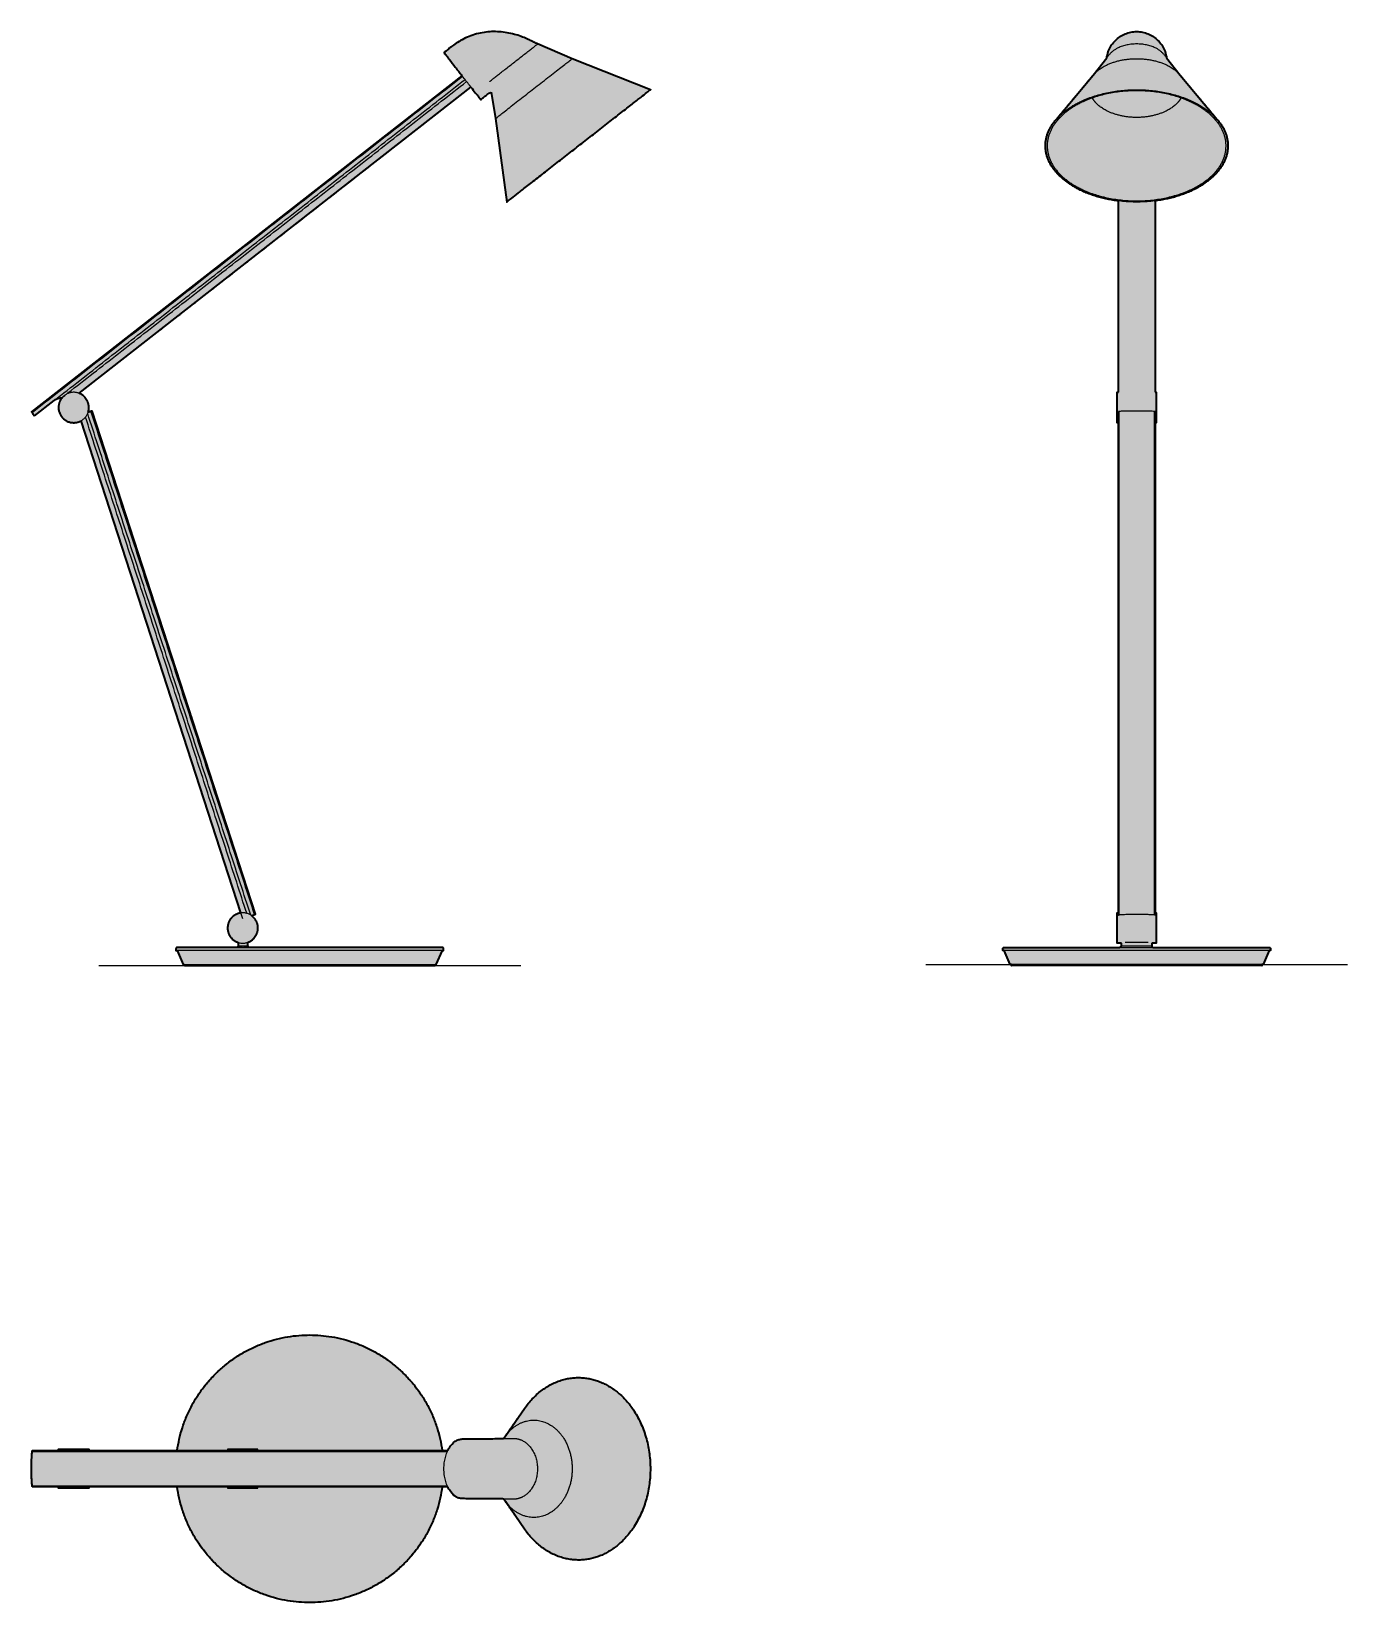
# Model space of a CAD drawing. Header units: millimetres. Extents: x -55 to 1027, y -524 to 768.
import ezdxf

# ---------------------------------------------------------------- set-up
doc = ezdxf.new("R2010")
doc.units = ezdxf.units.MM
doc.layers.add('Blocks', color=7, linetype='Continuous')
doc.layers.add('Blocks$Fill', color=7, linetype='Continuous', true_color=0xffffff)
for name, color, linetype, lineweight, true_color in [('Blocks$Inner', 7, 'Continuous', 25, 0x007f00), ('Blocks$Outline', 7, 'Continuous', 35, 0xff3f3f), ('Groud', 7, 'Continuous', 25, 0x243775)]:
    doc.layers.add(name, color=color, linetype=linetype, lineweight=lineweight, true_color=true_color)

# ---------------------------------------------------------------- blocks, each defined once
blk = doc.blocks.new('NJP Table Lamp Top')
at = {"layer": 'Blocks$Fill'}
blk.add_hatch(color=256, dxfattribs=at).paths.add_polyline_path([(118.7, 30), (119, 32.3), (119.4, 34.6), (119.9, 36.9), (120.4, 39.2), (120.9, 41.6), (121.5, 43.9), (122.2, 46.2), (122.9, 48.5), (123.7, 50.8), (124.5, 53.1), (125.4, 55.5), (126.3, 57.7), (127.3, 60), (128.4, 62.3), (129.5, 64.5), (130.7, 66.8), (131.9, 69), (133.2, 71.2), (134.5, 73.3), (135.9, 75.5), (137.3, 77.6), (138.8, 79.7), (140.3, 81.7), (141.9, 83.8), (143.5, 85.8), (145.2, 87.7), (146.9, 89.6), (148.7, 91.5), (150.5, 93.3), (152.4, 95.1), (154.3, 96.8), (156.2, 98.5), (158.2, 100.2), (160.2, 101.8), (162.3, 103.3), (164.3, 104.8), (166.4, 106.3), (168.6, 107.7), (170.7, 109), (172.9, 110.3), (175.1, 111.5), (177.4, 112.7), (179.6, 113.8), (181.9, 114.9), (184.1, 115.9), (186.4, 116.9), (188.7, 117.8), (191, 118.6), (193.3, 119.4), (195.7, 120.1), (198, 120.8), (200.3, 121.4), (202.6, 122), (205, 122.5), (207.3, 123), (209.6, 123.4), (211.9, 123.7), (214.2, 124.1), (216.5, 124.3), (218.7, 124.5), (221, 124.7), (223.2, 124.8), (225.4, 124.9), (227.7, 124.9), (229.9, 124.9), (232.1, 124.8), (234.3, 124.7), (236.6, 124.5), (238.9, 124.3), (241.1, 124.1), (243.4, 123.7), (245.7, 123.4), (248, 123), (250.4, 122.5), (252.7, 122), (255, 121.4), (257.3, 120.8), (259.6, 120.1), (262, 119.4), (264.3, 118.6), (266.6, 117.8), (268.9, 116.9), (271.2, 115.9), (273.4, 114.9), (275.7, 113.8), (278, 112.7), (280.2, 111.5), (282.4, 110.3), (284.6, 109), (286.7, 107.7), (288.9, 106.3), (291, 104.8), (293.1, 103.3), (295.1, 101.8), (297.1, 100.2), (299.1, 98.5), (301, 96.8), (302.9, 95.1), (304.8, 93.3), (306.6, 91.5), (308.4, 89.6), (310.1, 87.7), (311.8, 85.8), (313.4, 83.8), (315, 81.7), (316.5, 79.7), (318, 77.6), (319.4, 75.5), (320.8, 73.3), (322.2, 71.2), (323.4, 69), (324.6, 66.8), (325.8, 64.5), (326.9, 62.3), (328, 60), (329, 57.7), (329.9, 55.5), (330.8, 53.1), (331.6, 50.8), (332.4, 48.5), (333.1, 46.2), (333.8, 43.9), (334.4, 41.6), (334.9, 39.2), (335.4, 36.9), (335.9, 34.6), (336.3, 32.3), (336.6, 30), (341.2, 30), (341.5, 30.6), (341.8, 31.1), (342.1, 31.7), (342.4, 32.2), (342.7, 32.6), (343, 33), (343.2, 33.4), (343.5, 33.8), (343.8, 34.2), (344.1, 34.6), (344.4, 34.9), (344.7, 35.3), (345, 35.6), (345.3, 35.9), (345.7, 36.2), (346, 36.5), (346.3, 36.8), (346.6, 37), (347, 37.3), (347.3, 37.5), (347.7, 37.7), (348, 38), (348.4, 38.1), (348.7, 38.3), (348.9, 38.4), (349.1, 38.5), (349.2, 38.6), (349.4, 38.6), (349.6, 38.7), (349.8, 38.8), (350, 38.9), (350.1, 38.9), (350.3, 39), (350.5, 39), (350.7, 39.1), (350.8, 39.1), (351, 39.1), (351.2, 39.2), (351.4, 39.2), (351.5, 39.3), (351.7, 39.3), (351.9, 39.3), (352.1, 39.3), (352.2, 39.3), (352.4, 39.4), (352.6, 39.4), (352.8, 39.4), (352.9, 39.4), (373.5, 39.6), (383.6, 39.7), (383.6, 39.7), (386.9, 39.7), (388.8, 42.2), (404.3, 64.5), (405.7, 66.5), (406.5, 67.5), (407.2, 68.4), (408, 69.4), (408.8, 70.3), (409.6, 71.2), (410.4, 72.1), (411.3, 73), (412.1, 73.9), (413, 74.7), (413.9, 75.6), (414.8, 76.4), (415.7, 77.2), (416.7, 78), (417.6, 78.7), (418.6, 79.5), (419.6, 80.2), (420.6, 80.9), (421.6, 81.5), (422.6, 82.2), (423.6, 82.8), (424.6, 83.4), (425.7, 84), (426.8, 84.6), (427.8, 85.1), (428.9, 85.6), (430, 86.1), (431.1, 86.5), (432.2, 86.9), (433.3, 87.3), (434.4, 87.7), (435.5, 88), (436.7, 88.3), (437.8, 88.6), (438.9, 88.9), (440.1, 89.1), (441.2, 89.3), (442.3, 89.5), (443.5, 89.6), (444.6, 89.7), (445.8, 89.8), (446.9, 89.8), (448, 89.9), (449.2, 89.9), (450.3, 89.9), (451.4, 89.8), (452.6, 89.7), (453.7, 89.6), (454.8, 89.5), (455.9, 89.3), (457, 89.1), (458.1, 88.9), (459.2, 88.7), (460.3, 88.4), (461.3, 88.1), (462.4, 87.8), (463.4, 87.5), (464.5, 87.1), (465.5, 86.8), (466.5, 86.4), (467.6, 85.9), (468.6, 85.5), (469.5, 85), (470.5, 84.5), (471.5, 84), (472.5, 83.5), (473.5, 82.9), (474.4, 82.4), (475.4, 81.8), (476.4, 81.1), (477.3, 80.5), (478.3, 79.8), (479.2, 79.1), (480.1, 78.3), (481.1, 77.6), (482, 76.8), (482.9, 76), (483.8, 75.1), (484.7, 74.3), (485.6, 73.4), (486.5, 72.5), (487.3, 71.6), (488.2, 70.6), (489, 69.6), (489.9, 68.6), (490.7, 67.6), (491.5, 66.6), (492.2, 65.5), (493, 64.4), (493.8, 63.3), (494.5, 62.2), (495.2, 61), (495.9, 59.9), (496.6, 58.7), (497.3, 57.5), (498.5, 55.1), (499.7, 52.6), (500.8, 50), (501.9, 47.4), (502.8, 44.8), (503.7, 42.1), (504.5, 39.4), (505.2, 36.7), (505.8, 34), (506.3, 31.2), (506.8, 28.5), (507.1, 25.7), (507.4, 23), (507.6, 20.3), (507.7, 17.6), (507.7, 14.9), (507.7, 12.2), (507.6, 9.5), (507.4, 6.8), (507.1, 4), (506.8, 1.3), (506.3, -1.5), (505.8, -4.2), (505.2, -6.9), (504.5, -9.7), (503.7, -12.4), (502.8, -15), (501.9, -17.7), (500.8, -20.3), (499.7, -22.8), (498.5, -25.3), (497.3, -27.8), (496.6, -28.9), (495.9, -30.1), (495.2, -31.3), (494.5, -32.4), (493.8, -33.5), (493, -34.7), (492.2, -35.7), (491.5, -36.8), (490.7, -37.8), (489.9, -38.9), (489, -39.9), (488.2, -40.8), (487.3, -41.8), (486.5, -42.7), (485.6, -43.6), (484.7, -44.5), (483.8, -45.4), (482.9, -46.2), (482, -47), (481.1, -47.8), (480.1, -48.6), (479.2, -49.3), (478.3, -50), (477.3, -50.7), (476.4, -51.4), (475.4, -52), (474.4, -52.6), (473.5, -53.2), (472.5, -53.7), (471.5, -54.3), (470.5, -54.8), (469.5, -55.3), (468.6, -55.7), (467.6, -56.2), (466.5, -56.6), (465.5, -57), (464.5, -57.4), (463.4, -57.7), (462.4, -58.1), (461.3, -58.4), (460.3, -58.7), (459.2, -58.9), (458.1, -59.2), (457, -59.4), (455.9, -59.6), (454.8, -59.7), (453.7, -59.8), (452.6, -60), (451.4, -60), (450.3, -60.1), (449.2, -60.1), (448, -60.1), (446.9, -60.1), (445.8, -60), (444.6, -59.9), (443.5, -59.8), (442.3, -59.7), (441.2, -59.5), (440.1, -59.3), (438.9, -59.1), (437.8, -58.8), (436.7, -58.6), (435.5, -58.3), (434.4, -57.9), (433.3, -57.5), (432.2, -57.2), (431.1, -56.7), (430, -56.3), (428.9, -55.8), (427.8, -55.3), (426.8, -54.8), (425.7, -54.2), (424.6, -53.7), (423.6, -53.1), (422.6, -52.4), (421.6, -51.8), (420.6, -51.1), (419.6, -50.4), (418.6, -49.7), (417.6, -49), (416.7, -48.2), (415.7, -47.4), (414.8, -46.6), (413.9, -45.8), (413, -45), (412.1, -44.1), (411.3, -43.2), (410.4, -42.4), (409.6, -41.5), (408.8, -40.5), (408, -39.6), (407.2, -38.7), (406.5, -37.7), (405.7, -36.7), (404.3, -34.7), (388.8, -12.4), (386.9, -10), (383.6, -9.9), (383.6, -9.9), (376.3, -9.9), (373.5, -9.8), (352.9, -9.6), (352.8, -9.6), (352.6, -9.6), (352.4, -9.6), (352.2, -9.6), (352.1, -9.6), (351.9, -9.5), (351.7, -9.5), (351.5, -9.5), (351.4, -9.5), (351.2, -9.4), (351, -9.4), (350.8, -9.3), (350.7, -9.3), (350.5, -9.3), (350.3, -9.2), (350.1, -9.1), (350, -9.1), (349.8, -9), (349.6, -9), (349.4, -8.9), (349.2, -8.8), (349.1, -8.7), (348.9, -8.6), (348.7, -8.6), (348.4, -8.4), (348, -8.2), (347.7, -8), (347.3, -7.8), (347, -7.5), (346.6, -7.3), (346.3, -7), (346, -6.7), (345.7, -6.4), (345.3, -6.1), (345, -5.8), (344.7, -5.5), (344.4, -5.1), (344.1, -4.8), (343.8, -4.4), (343.5, -4.1), (343.2, -3.7), (343, -3.3), (342.7, -2.9), (342.4, -2.4), (342.1, -1.9), (341.7, -1.3), (341.4, -0.6), (341.1, 0), (336.6, 0), (336.3, -2.3), (335.9, -4.6), (335.5, -6.9), (335, -9.2), (334.4, -11.6), (333.8, -13.9), (333.2, -16.2), (332.4, -18.6), (331.7, -20.9), (330.9, -23.2), (330, -25.5), (329, -27.8), (328, -30.1), (327, -32.3), (325.9, -34.6), (324.7, -36.8), (323.5, -39.1), (322.3, -41.3), (320.9, -43.4), (319.5, -45.6), (318.1, -47.7), (316.6, -49.8), (315.1, -51.8), (313.5, -53.9), (311.9, -55.9), (310.2, -57.8), (308.5, -59.7), (306.7, -61.6), (304.9, -63.4), (303, -65.2), (301.1, -67), (299.2, -68.7), (297.2, -70.3), (295.2, -71.9), (293.2, -73.5), (291.1, -75), (289, -76.4), (286.8, -77.8), (284.7, -79.2), (282.5, -80.5), (280.3, -81.7), (278, -82.9), (275.8, -84), (273.5, -85.1), (271.2, -86.1), (268.9, -87.1), (266.6, -88), (264.3, -88.8), (262, -89.6), (259.7, -90.3), (257.4, -91), (255, -91.7), (252.7, -92.2), (250.4, -92.7), (248.1, -93.2), (245.8, -93.6), (243.5, -94), (241.2, -94.3), (238.9, -94.5), (236.6, -94.8), (234.3, -94.9), (232.1, -95), (229.9, -95.1), (227.7, -95.1), (225.4, -95.1), (223.2, -95), (221, -94.9), (218.7, -94.8), (216.4, -94.5), (214.1, -94.3), (211.9, -94), (209.5, -93.6), (207.2, -93.2), (204.9, -92.7), (202.6, -92.2), (200.3, -91.7), (197.9, -91), (195.6, -90.3), (193.3, -89.6), (191, -88.8), (188.7, -88), (186.4, -87.1), (184.1, -86.1), (181.8, -85.1), (179.5, -84), (177.3, -82.9), (175, -81.7), (172.8, -80.5), (170.6, -79.2), (168.5, -77.8), (166.3, -76.4), (164.2, -75), (162.2, -73.5), (160.1, -71.9), (158.1, -70.3), (156.1, -68.7), (154.2, -67), (152.3, -65.2), (150.4, -63.4), (148.6, -61.6), (146.8, -59.7), (145.1, -57.8), (143.4, -55.9), (141.8, -53.9), (140.2, -51.8), (138.7, -49.8), (137.2, -47.7), (135.8, -45.6), (134.4, -43.4), (133.1, -41.3), (131.8, -39.1), (130.6, -36.8), (129.4, -34.6), (128.3, -32.3), (127.3, -30.1), (126.3, -27.8), (125.3, -25.5), (124.5, -23.2), (123.6, -20.9), (122.9, -18.6), (122.1, -16.2), (121.5, -13.9), (120.9, -11.6), (120.3, -9.2), (119.8, -6.9), (119.4, -4.6), (119, -2.3), (118.7, 0), (46.1, 0), (46.1, -1.1), (21.1, -1.1), (21.1, -1.1), (21.1, 0), (0, 0), (0, 0), (0, 0), (0, 0), (0, 0), (0, 0), (0, 0), (0, 0), (-0.1, 0), (-0.1, 0), (-0.1, 0), (-0.1, 0), (-0.1, 0), (-0.1, 0), (-0.1, 0), (-0.1, 0), (-0.1, 0), (-0.1, 0), (-0.1, 0), (-0.1, 0), (-0.1, 0), (-0.1, 0), (-0.2, 0), (-0.2, 0), (-0.2, 0), (-0.2, 0), (-0.2, 0.1), (-0.2, 0.1), (-0.2, 0.1), (-0.2, 0.1), (-0.3, 0.1), (-0.3, 0.1), (-0.3, 0.1), (-0.3, 0.1), (-0.3, 0.1), (-0.3, 0.1), (-0.3, 0.2), (-0.4, 0.2), (-0.4, 0.2), (-0.4, 0.2), (-0.4, 0.2), (-0.4, 0.2), (-0.4, 0.3), (-0.4, 0.3), (-0.4, 0.3), (-0.4, 0.3), (-0.5, 0.3), (-0.5, 0.3), (-0.5, 0.4), (-0.5, 0.4), (-0.5, 0.4), (-0.5, 0.4), (-0.5, 0.5), (-0.5, 0.5), (-0.5, 0.5), (-0.5, 0.5), (-0.5, 0.5), (-0.6, 0.6), (-0.6, 0.6), (-0.6, 0.6), (-0.6, 0.7), (-0.6, 0.7), (-0.6, 0.8), (-0.6, 0.8), (-0.6, 0.9), (-0.6, 0.9), (-0.6, 1), (-0.6, 1), (-0.9, 4.5), (-1, 8), (-1.1, 11.5), (-1.2, 15), (-1.1, 18.5), (-1, 22), (-0.9, 25.5), (-0.6, 29), (-0.6, 29), (-0.6, 29.1), (-0.6, 29.1), (-0.6, 29.2), (-0.6, 29.2), (-0.6, 29.3), (-0.6, 29.3), (-0.6, 29.4), (-0.6, 29.4), (-0.6, 29.4), (-0.5, 29.5), (-0.5, 29.5), (-0.5, 29.5), (-0.5, 29.5), (-0.5, 29.5), (-0.5, 29.6), (-0.5, 29.6), (-0.5, 29.6), (-0.5, 29.6), (-0.5, 29.7), (-0.5, 29.7), (-0.4, 29.7), (-0.4, 29.7), (-0.4, 29.7), (-0.4, 29.7), (-0.4, 29.8), (-0.4, 29.8), (-0.4, 29.8), (-0.4, 29.8), (-0.4, 29.8), (-0.3, 29.8), (-0.3, 29.9), (-0.3, 29.9), (-0.3, 29.9), (-0.3, 29.9), (-0.3, 29.9), (-0.3, 29.9), (-0.2, 29.9), (-0.2, 29.9), (-0.2, 29.9), (-0.2, 29.9), (-0.2, 30), (-0.2, 30), (-0.2, 30), (-0.2, 30), (-0.1, 30), (-0.1, 30), (-0.1, 30), (-0.1, 30), (-0.1, 30), (-0.1, 30), (-0.1, 30), (-0.1, 30), (-0.1, 30), (-0.1, 30), (-0.1, 30), (-0.1, 30), (-0.1, 30), (-0.1, 30), (0, 30), (0, 30), (0, 30), (0, 30), (0, 30), (0, 30), (0, 30), (0, 30), (21.1, 30), (21.1, 30.9), (21.1, 30.9), (46.1, 30.9), (46.1, 30.9), (46.1, 30)], flags=0)
at = {"layer": 'Blocks$Inner'}
for points, weights, knots in [([(118.6, 29), (131, 124.9), (227.7, 124.9), (324.3, 124.9), (336.7, 29)], [0.952619387626, 0.733104731934, 1, 0.73310433304, 0.952620043787], [188.124665, 188.124665, 188.124665, 345.575192, 345.575192, 503.025954, 503.025954, 503.025954]), ([(404.3, 64.5), (431.3, 103.4), (469.5, 85), (507.7, 66.7), (507.7, 14.9)], [1, 0.822717229071, 1, 0.822717229071, 1], [114.22693, 114.22693, 114.22693, 204.920178, 204.920178, 295.613425, 295.613425, 295.613425]), ([(389.4, 43), (404.3, 62.1), (423.8, 51.9), (443.4, 41.7), (443.4, 14.9)], [1, 0.830686404251, 1, 0.830686404251, 1], [58.636351, 58.636351, 58.636351, 105.872901, 105.872901, 153.109452, 153.109452, 153.109452]), ([(393.4, 39.8), (398.2, 40.3), (402.7, 38), (414.9, 31.6), (414.9, 14.9)], [0.918094004702, 0.930603416336, 1, 0.830686404251, 1], [44.177644, 44.177644, 44.177644, 56.278244, 56.278244, 85.801254, 85.801254, 85.801254]), ([(46.1, 30.9), (46.1, 30.9), (33.6, 30.9), (21.1, 30.9), (21.1, 30.9)], [1, 0.707106781187, 1, 0.707106781187, 1], [0, 0, 0, 19.634954, 19.634954, 39.269908, 39.269908, 39.269908]), ([(185.1, 30.9), (185.1, 30.9), (172.6, 30.9), (160.1, 30.9), (160.1, 30.9)], [1, 0.707106781187, 1, 0.707106781187, 1], [0, 0, 0, 19.634954, 19.634954, 39.269908, 39.269908, 39.269908]), ([(443.4, 14.9), (443.4, -11.9), (423.8, -22.1), (404.3, -32.3), (389.4, -13.2)], [1, 0.830686404251, 1, 0.830686404251, 1], [153.109452, 153.109452, 153.109452, 200.346002, 200.346002, 247.582552, 247.582552, 247.582552]), ([(414.9, 14.9), (414.9, -1.9), (402.7, -8.2), (398.2, -10.6), (393.4, -10)], [1, 0.830686404251, 1, 0.93061412145, 0.918097865459], [85.801254, 85.801254, 85.801254, 115.324098, 115.324098, 127.422763, 127.422763, 127.422763]), ([(507.7, 14.9), (507.7, -36.9), (469.5, -55.3), (431.3, -73.6), (404.3, -34.7)], [1, 0.822717229071, 1, 0.822717229071, 1], [295.613425, 295.613425, 295.613425, 386.306673, 386.306673, 476.999921, 476.999921, 476.999921]), ([(336.8, 1), (324.5, -95.1), (227.7, -95.1), (130.8, -95.1), (118.5, 1)], [0.953330799864, 0.732673022944, 1, 0.73267734414, 0.953323666364], [187.869985, 187.869985, 187.869985, 345.575192, 345.575192, 503.27785, 503.27785, 503.27785]), ([(21.1, -1.1), (21.1, -1.1), (33.6, -1.1), (46.1, -1.1), (46.1, -1.1)], [1, 0.707106781187, 1, 0.707106781187, 1], [0, 0, 0, 19.634954, 19.634954, 39.269908, 39.269908, 39.269908]), ([(160.1, -1.1), (160.1, -1.1), (172.6, -1.1), (185.1, -1.1), (185.1, -1.1)], [1, 0.707106781187, 1, 0.707106781187, 1], [0, 0, 0, 19.634954, 19.634954, 39.269908, 39.269908, 39.269908])]:
    blk.add_rational_spline(points, weights, degree=2, knots=knots, dxfattribs=at)
for points, degree in [([(388.2, 41.4), (404.3, 64.5)], 1), ([(373.5, 39.6), (374.5, 39.6), (375.4, 39.6), (376.3, 39.6)], 3), ([(376.3, 39.6), (378.7, 39.7), (381.2, 39.7), (383.6, 39.7)], 3), ([(383.6, 39.7), (383.6, 39.7), (383.6, 39.7), (383.6, 39.7)], 3), ([(383.6, 39.7), (384.9, 39.7), (386.1, 39.7), (387.3, 39.7)], 3), ([(386.9, 39.7), (389.4, 43)], 1), ([(387.3, 39.7), (388, 39.7), (388.7, 39.7), (389.5, 39.7)], 3), ([(-0.6, 29), (340.8, 29)], 1), ([(341.2, 30), (0, 30)], 1), ([(21.1, 30.9), (21.1, 30)], 1), ([(46.1, 30), (46.1, 30.9)], 1), ([(160.1, 30.9), (160.1, 30)], 1), ([(185.1, 30), (185.1, 30.9)], 1), ([(-0.6, 1), (340.7, 1)], 1), ([(0, 0), (341.1, 0)], 1), ([(21.1, 0), (21.1, -1.1)], 1), ([(46.1, -1.1), (46.1, 0)], 1), ([(160.1, 0), (160.1, -1.1)], 1), ([(185.1, -1.1), (185.1, 0)], 1), ([(353.1, -9.6), (353.1, -9.6), (353.1, -9.6), (353.1, -9.6)], 3), ([(376.3, -9.9), (375.4, -9.9), (374.5, -9.9), (373.5, -9.8)], 3), ([(383.6, -9.9), (381.2, -9.9), (378.7, -9.9), (376.3, -9.9)], 3), ([(387.3, -10), (386.1, -10), (384.9, -9.9), (383.6, -9.9)], 3), ([(383.6, -9.9), (383.6, -9.9), (383.6, -9.9), (383.6, -9.9)], 3), ([(389.4, -13.2), (386.9, -10)], 1), ([(389.4, -10), (388.7, -10), (388, -10), (387.3, -10)], 3), ([(404.3, -34.7), (388.2, -11.6)], 1)]:
    blk.add_open_spline(points, degree=degree, dxfattribs=at)
for points, knots in [([(352.9, -9.6), (352, -9.6), (350.1, -9.3), (346.3, -7.4), (343, -3.8), (340.5, 1.2), (339.1, 5.4), (338.2, 10.1), (337.9, 14.9), (338.2, 19.7), (339.1, 24.3), (340.5, 28.6), (343, 33.6), (346.3, 37.2), (350.1, 39), (352, 39.4), (352.9, 39.4)], [171.347122, 171.347122, 171.347122, 171.347122, 177.623186, 184.245947, 197.491467, 204.114227, 210.736987, 217.359748, 223.982508, 230.605268, 237.228028, 243.850788, 250.473548, 263.719069, 270.341829, 276.617893, 276.617893, 276.617893, 276.617893]), ([(352.9, 39.4), (353.6, 39.4), (354.3, 39.4), (355, 39.4), (355.8, 39.4), (356.6, 39.4), (357.4, 39.4), (359.2, 39.5), (361, 39.5), (362.9, 39.5), (363.9, 39.5), (365, 39.5), (366.1, 39.5), (367.1, 39.5), (368.2, 39.6), (369.3, 39.6), (370.7, 39.6), (372.1, 39.6), (373.5, 39.6)], [276.617893, 276.617893, 276.617893, 276.617893, 279.231246, 279.231246, 279.231246, 282.255377, 282.255377, 282.255377, 289.014892, 289.014892, 289.014892, 292.527981, 292.527981, 292.527981, 296.047559, 296.047559, 296.047559, 300.333584, 300.333584, 300.333584, 300.333584]), ([(389.5, 39.7), (390, 39.7), (390.5, 39.8), (391, 39.8), (391.8, 39.8), (392.6, 39.8), (393.4, 39.8)], [39.955557, 39.955557, 39.955557, 39.955557, 41.532838, 41.532838, 41.532838, 44.177644, 44.177644, 44.177644, 44.177644]), ([(373.5, -9.8), (372.1, -9.8), (370.7, -9.8), (369.3, -9.8), (368.2, -9.8), (367.1, -9.8), (366.1, -9.8), (365, -9.8), (363.9, -9.8), (362.9, -9.7), (361, -9.7), (359.2, -9.7), (357.4, -9.7), (356.6, -9.7), (355.8, -9.7), (355, -9.6), (354.3, -9.6), (353.6, -9.6), (352.9, -9.6)], [147.633171, 147.633171, 147.633171, 147.633171, 151.917456, 151.917456, 151.917456, 155.437034, 155.437034, 155.437034, 158.950123, 158.950123, 158.950123, 165.709638, 165.709638, 165.709638, 168.73377, 168.73377, 168.73377, 171.347122, 171.347122, 171.347122, 171.347122]), ([(393.4, -10), (392.6, -10), (391.8, -10), (391, -10), (390.5, -10), (390, -10), (389.4, -10)], [127.422763, 127.422763, 127.422763, 127.422763, 130.069063, 130.069063, 130.069063, 131.652591, 131.652591, 131.652591, 131.652591])]:
    blk.add_open_spline(points, degree=3, knots=knots, dxfattribs=at)
for points, weights in [([(-0.6, 29), (-1.7, 15), (-0.6, 1)], [1, 0.991899838312, 1]), ([(0, 30), (-0.6, 30), (-0.6, 29)], [1, 0.707106781183, 1]), ([(-0.6, 1), (-0.6, 0), (0, 0)], [1, 0.707106781185, 1])]:
    blk.add_rational_spline(points, weights, degree=2, dxfattribs=at)
at = {"layer": 'Blocks$Outline'}
for points in [[(388.8, 42.2), (404.3, 64.5)], [(386.9, 39.7), (388.8, 42.2)], [(0, 30), (21.1, 30)], [(21.1, 30), (21.1, 30.9)], [(46.1, 30.9), (46.1, 30)], [(46.1, 30), (118.7, 30)], [(336.6, 30), (341.2, 30)], [(21.1, 0), (0, 0)], [(21.1, -1.1), (21.1, 0)], [(118.7, 0), (46.1, 0)], [(46.1, 0), (46.1, -1.1)], [(341.1, 0), (336.6, 0)], [(388.8, -12.4), (386.9, -10)], [(404.3, -34.7), (388.8, -12.4)]]:
    blk.add_lwpolyline(points, dxfattribs=at)
for points, weights, knots in [([(118.7, 30), (131.9, 124.9), (227.7, 124.9), (323.4, 124.9), (336.6, 30)], [0.949670006747, 0.734911270993, 1, 0.734911270993, 0.949670006747], [189.190403, 189.190403, 189.190403, 345.575192, 345.575192, 501.959981, 501.959981, 501.959981]), ([(404.3, 64.5), (431.3, 103.4), (469.5, 85), (507.7, 66.7), (507.7, 14.9)], [1, 0.822717229071, 1, 0.822717229071, 1], [-181.386495, -181.386495, -181.386495, -90.693248, -90.693248, 0, 0, 0]), ([(21.1, 30.9), (21.1, 30.9), (33.6, 30.9), (46.1, 30.9), (46.1, 30.9)], [1, 0.707106781187, 1, 0.707106781187, 1], [-39.269908, -39.269908, -39.269908, -19.634954, -19.634954, 0, 0, 0]), ([(507.7, 14.9), (507.7, -36.9), (469.5, -55.3), (431.3, -73.6), (404.3, -34.7)], [1, 0.822717229071, 1, 0.822717229071, 1], [-235.619449, -235.619449, -235.619449, -144.926201, -144.926201, -54.232954, -54.232954, -54.232954]), ([(336.6, 0), (323.7, -95.1), (227.7, -95.1), (131.7, -95.1), (118.7, 0)], [0.950361629324, 0.734485181886, 1, 0.734485181886, 0.950361629324], [188.939039, 188.939039, 188.939039, 345.575192, 345.575192, 502.211345, 502.211345, 502.211345]), ([(46.1, -1.1), (46, -1.1), (33.6, -1.1), (21.1, -1.1), (21.1, -1.1)], [0.997720710122, 0.708250895321, 1, 0.707106781187, 1], [-39.193209, -39.193209, -39.193209, -19.634954, -19.634954, 0, 0, 0])]:
    blk.add_rational_spline(points, weights, degree=2, knots=knots, dxfattribs=at)
for points, knots in [([(341.2, 30), (341.6, 30.8), (343.3, 33.9), (346.3, 37.2), (350.1, 39), (352, 39.4), (352.9, 39.4)], [-30.552212, -30.552212, -30.552212, -30.552212, -26.491041, -13.24552, -6.62276, -0.346696, -0.346696, -0.346696, -0.346696]), ([(352.9, 39.4), (353.6, 39.4), (354.3, 39.4), (355, 39.4), (355.8, 39.4), (356.6, 39.4), (357.4, 39.4), (359.2, 39.5), (361, 39.5), (362.9, 39.5), (363.9, 39.5), (365, 39.5), (366.1, 39.5), (367.1, 39.5), (368.2, 39.6), (369.3, 39.6), (370.7, 39.6), (372.1, 39.6), (373.5, 39.6)], [0.073037, 0.073037, 0.073037, 0.073037, 2.68639, 2.68639, 2.68639, 5.710521, 5.710521, 5.710521, 12.470036, 12.470036, 12.470036, 15.983125, 15.983125, 15.983125, 19.502703, 19.502703, 19.502703, 23.788728, 23.788728, 23.788728, 23.788728]), ([(373.5, 39.6), (374.5, 39.6), (375.4, 39.6), (376.3, 39.6), (378.7, 39.7), (381.2, 39.7), (383.6, 39.7), (383.6, 39.7), (383.6, 39.7), (383.6, 39.7)], [7.995458, 7.995458, 7.995458, 7.995458, 10.645525, 10.645525, 10.645525, 17.963949, 17.963949, 17.963949, 18.008467, 18.008467, 18.008467, 18.008467]), ([(352.9, -9.6), (352, -9.6), (350.1, -9.3), (346.3, -7.4), (343.3, -4.1), (341.5, -0.9), (341.1, 0)], [-105.617467, -105.617467, -105.617467, -105.617467, -99.341403, -92.718642, -79.473122, -75.001087, -75.001087, -75.001087, -75.001087]), ([(373.5, -9.8), (372.1, -9.8), (370.7, -9.8), (369.3, -9.8), (368.2, -9.8), (367.1, -9.8), (366.1, -9.8), (365, -9.8), (363.9, -9.8), (362.9, -9.7), (361, -9.7), (359.2, -9.7), (357.4, -9.7), (356.6, -9.7), (355.8, -9.7), (355, -9.6), (354.4, -9.6), (353.7, -9.6), (353, -9.6), (353, -9.6), (352.9, -9.6)], [20.889702, 20.889702, 20.889702, 20.889702, 25.173987, 25.173987, 25.173987, 28.693565, 28.693565, 28.693565, 32.206654, 32.206654, 32.206654, 38.966169, 38.966169, 38.966169, 41.990301, 41.990301, 41.990301, 44.401907, 44.413664, 44.603653, 44.603653, 44.603653, 44.603653]), ([(383.6, -9.9), (383.6, -9.9), (383.6, -9.9), (383.6, -9.9), (381.2, -9.9), (378.7, -9.9), (376.3, -9.9), (375.4, -9.9), (374.5, -9.9), (373.5, -9.8)], [20.134761, 20.134761, 20.134761, 20.134761, 20.179347, 20.179347, 20.179347, 27.497771, 27.497771, 27.497771, 30.149465, 30.149465, 30.149465, 30.149465]), ([(386.9, -10), (386.9, -10), (385.8, -9.9), (384.7, -9.9), (383.6, -9.9)], [7.383563, 7.383563, 7.383563, 7.383563, 7.386469, 10.690437, 10.690437, 10.690437, 10.690437])]:
    blk.add_open_spline(points, degree=3, knots=knots, dxfattribs=at)
blk.add_open_spline([(383.6, 39.7), (384.7, 39.7), (385.8, 39.7), (386.9, 39.7)], degree=3, dxfattribs=at)
for points, weights in [([(-0.6, 1), (-1.7, 15), (-0.6, 29)], [1, 0.991899838312, 1]), ([(-0.6, 29), (-0.6, 30), (0, 30)], [1, 0.707106781183, 1]), ([(0, 0), (-0.6, 0), (-0.6, 1)], [1, 0.707106781185, 1])]:
    blk.add_rational_spline(points, weights, degree=2, dxfattribs=at)
blk = doc.blocks.new('NJP Table Lamp Front')
at = {"layer": 'Blocks$Fill'}
blk.add_hatch(color=256, dxfattribs=at).paths.add_polyline_path([(173.4, -0.8), (100.5, -0.8), (77.6, -0.8), (72.1, -0.8), (70.8, -0.8), (70.5, -0.8), (70.4, -0.8), (70.4, -0.8), (70.4, -0.8), (70.4, -0.8), (70.4, 0), (69.6, 0), (69.4, 0), (69.4, 0), (69.4, 0), (69.4, 0), (69.4, 0), (69.4, 0), (69.4, 0), (69.4, 0), (64.4, 11.5), (63.6, 11.5), (63.4, 11.5), (63.4, 11.5), (63.4, 11.5), (63.4, 11.5), (63.4, 11.5), (63.4, 11.5), (63.4, 11.5), (63.4, 11.5), (63.4, 13), (63.4, 13), (63.4, 13), (63.4, 13.1), (63.4, 13.1), (63.4, 13.1), (63.4, 13.1), (63.4, 13.2), (63.4, 13.2), (63.4, 13.2), (63.4, 13.2), (63.4, 13.3), (63.4, 13.3), (63.4, 13.3), (63.4, 13.3), (63.4, 13.3), (63.4, 13.4), (63.5, 13.4), (63.5, 13.4), (63.5, 13.4), (63.5, 13.5), (63.5, 13.5), (63.5, 13.5), (63.5, 13.5), (63.5, 13.5), (63.6, 13.6), (63.6, 13.6), (63.6, 13.6), (63.6, 13.6), (63.6, 13.7), (63.6, 13.7), (63.7, 13.7), (63.7, 13.7), (63.7, 13.7), (63.7, 13.7), (63.7, 13.8), (63.7, 13.8), (63.8, 13.8), (63.8, 13.8), (63.8, 13.8), (63.8, 13.8), (63.9, 13.9), (63.9, 13.9), (63.9, 13.9), (63.9, 13.9), (63.9, 13.9), (64, 13.9), (64, 13.9), (64, 13.9), (64, 13.9), (64.1, 13.9), (64.1, 14), (64.1, 14), (64.1, 14), (64.1, 14), (64.2, 14), (64.2, 14), (64.2, 14), (64.2, 14), (64.3, 14), (64.3, 14), (64.3, 14), (64.3, 14), (64.4, 14), (64.4, 14), (109.3, 14), (139.7, 14), (159.5, 14), (160.8, 15), (160.8, 17.5), (157.4, 17.5), (157.4, 17.5), (157.4, 17.5), (157.4, 17.5), (157.4, 17.5), (157.4, 17.6), (157.4, 17.7), (157.4, 18.4), (157.4, 21.2), (157.4, 30), (157.4, 38.9), (157.4, 41.6), (157.4, 42.3), (157.4, 42.5), (157.4, 42.5), (157.4, 42.5), (157.4, 42.5), (157.4, 42.5), (157.4, 42.5), (158.5, 42.5), (158.5, 445.5), (157.4, 445.5), (157.4, 445.5), (157.4, 445.5), (157.4, 445.5), (157.4, 445.5), (157.4, 445.6), (157.4, 445.7), (157.4, 446.4), (157.4, 449.2), (157.4, 458), (157.4, 466.8), (157.4, 469.6), (157.4, 470.3), (157.4, 470.5), (157.4, 470.5), (157.4, 470.5), (157.4, 470.5), (157.4, 470.5), (157.4, 470.5), (158.5, 470.5), (158.5, 627.8), (154.7, 628.4), (151, 629), (147.3, 629.8), (145.5, 630.2), (143.7, 630.7), (141.9, 631.2), (140.2, 631.7), (138.4, 632.3), (136.7, 632.8), (135, 633.4), (133.3, 634.1), (131.7, 634.7), (130.1, 635.4), (128.5, 636.1), (126.9, 636.8), (125.4, 637.6), (123.9, 638.4), (122.5, 639.2), (121.1, 640), (119.7, 640.8), (118.4, 641.7), (117.1, 642.6), (115.9, 643.5), (114.7, 644.4), (113.5, 645.3), (112.4, 646.2), (111.4, 647.1), (110.3, 648.1), (109.4, 649.1), (108.8, 649.7), (108.2, 650.3), (107.6, 650.9), (107.1, 651.5), (106.5, 652.2), (106, 652.8), (105.5, 653.5), (105, 654.1), (104.5, 654.8), (104.1, 655.5), (103.6, 656.1), (103.2, 656.8), (102.8, 657.5), (102.4, 658.2), (102, 658.9), (101.6, 659.6), (101.3, 660.3), (101, 661.1), (100.7, 661.8), (100.4, 662.5), (100.1, 663.2), (99.9, 664), (99.6, 664.7), (99.4, 665.4), (99.2, 666.2), (99.1, 666.9), (98.9, 667.7), (98.8, 668.4), (98.7, 669.2), (98.6, 669.9), (98.5, 670.7), (98.4, 671.4), (98.4, 672.2), (98.4, 672.9), (98.4, 673.7), (98.4, 674.4), (98.5, 675.2), (98.5, 676), (98.6, 676.7), (98.7, 677.5), (98.8, 678.2), (99, 678.9), (99.1, 679.7), (99.3, 680.4), (99.5, 681.2), (99.8, 681.9), (100, 682.6), (100.3, 683.4), (100.5, 684.1), (100.8, 684.8), (101.1, 685.5), (101.5, 686.2), (101.8, 686.9), (102.2, 687.6), (102.6, 688.3), (103, 689), (103.4, 689.7), (103.8, 690.3), (104.2, 691), (104.7, 691.7), (105.2, 692.3), (105.7, 693), (106.2, 693.6), (106.7, 694.2), (107.3, 694.9), (137.6, 731.2), (148.8, 745.5), (148.9, 746.2), (149.1, 747.1), (149.2, 747.7), (149.3, 748.2), (149.5, 748.8), (149.7, 749.4), (149.9, 750), (150.1, 750.6), (150.3, 751.2), (150.5, 751.8), (150.7, 752.3), (151, 752.9), (151.2, 753.4), (151.5, 754), (151.8, 754.5), (152.1, 755), (152.4, 755.5), (152.8, 756), (153.1, 756.5), (153.5, 757), (153.8, 757.5), (154.2, 758), (154.6, 758.5), (155, 758.9), (155.4, 759.4), (155.9, 759.8), (156.3, 760.2), (156.7, 760.6), (157.2, 761), (157.7, 761.4), (158.1, 761.8), (158.6, 762.2), (159.1, 762.5), (159.6, 762.9), (160.1, 763.2), (160.6, 763.5), (161.2, 763.8), (161.7, 764.1), (162.2, 764.4), (162.8, 764.7), (163.3, 764.9), (163.9, 765.2), (164.5, 765.4), (165, 765.6), (165.6, 765.8), (166.2, 766), (166.8, 766.2), (167.4, 766.3), (168, 766.5), (168.5, 766.6), (169.1, 766.7), (169.7, 766.8), (170.3, 766.9), (171, 766.9), (171.6, 767), (172.2, 767), (172.8, 767.1), (173.4, 767.1), (174, 767.1), (174.6, 767), (175.2, 767), (175.8, 766.9), (176.4, 766.9), (177, 766.8), (177.6, 766.7), (178.2, 766.6), (178.8, 766.5), (179.4, 766.3), (180, 766.2), (180.6, 766), (181.2, 765.8), (181.7, 765.6), (182.3, 765.4), (182.9, 765.2), (183.4, 764.9), (184, 764.7), (184.5, 764.4), (185.1, 764.1), (185.6, 763.8), (186.1, 763.5), (186.6, 763.2), (187.1, 762.9), (187.6, 762.5), (188.1, 762.2), (188.6, 761.8), (189.1, 761.4), (189.6, 761), (190, 760.6), (190.5, 760.2), (190.9, 759.8), (191.3, 759.4), (191.7, 758.9), (192.1, 758.5), (192.5, 758), (192.9, 757.5), (193.3, 757), (193.6, 756.5), (194, 756), (194.3, 755.5), (194.6, 755), (194.9, 754.5), (195.2, 754), (195.5, 753.4), (195.8, 752.9), (196, 752.3), (196.3, 751.8), (196.5, 751.2), (196.7, 750.6), (196.9, 750), (197.1, 749.4), (197.3, 748.8), (197.4, 748.2), (197.6, 747.7), (197.7, 747.1), (197.8, 746.2), (198, 745.5), (209.2, 731.2), (239.5, 694.9), (240.1, 694.2), (240.6, 693.6), (241.1, 693), (241.6, 692.3), (242.1, 691.7), (242.5, 691), (243, 690.3), (243.4, 689.7), (243.8, 689), (244.2, 688.3), (244.6, 687.6), (244.9, 686.9), (245.3, 686.2), (245.6, 685.5), (245.9, 684.8), (246.2, 684.1), (246.5, 683.4), (246.8, 682.6), (247, 681.9), (247.2, 681.2), (247.4, 680.4), (247.6, 679.7), (247.8, 678.9), (247.9, 678.2), (248, 677.5), (248.2, 676.7), (248.2, 676), (248.3, 675.2), (248.3, 674.4), (248.4, 673.7), (248.4, 672.9), (248.4, 672.2), (248.3, 671.4), (248.3, 670.7), (248.2, 669.9), (248.1, 669.2), (248, 668.4), (247.9, 667.7), (247.7, 666.9), (247.5, 666.2), (247.3, 665.4), (247.1, 664.7), (246.9, 664), (246.6, 663.2), (246.4, 662.5), (246.1, 661.8), (245.8, 661.1), (245.5, 660.3), (245.1, 659.6), (244.8, 658.9), (244.4, 658.2), (244, 657.5), (243.6, 656.8), (243.1, 656.1), (242.7, 655.5), (242.2, 654.8), (241.8, 654.1), (241.3, 653.5), (240.8, 652.8), (240.2, 652.2), (239.7, 651.5), (239.1, 650.9), (238.6, 650.3), (238, 649.7), (237.4, 649.1), (236.4, 648.1), (235.4, 647.2), (234.4, 646.2), (233.2, 645.3), (232.1, 644.4), (230.9, 643.5), (229.7, 642.6), (228.4, 641.7), (227.1, 640.9), (225.7, 640), (224.3, 639.2), (222.9, 638.4), (221.4, 637.6), (219.9, 636.9), (218.4, 636.2), (216.8, 635.5), (215.2, 634.8), (213.6, 634.1), (211.9, 633.5), (210.2, 632.9), (208.5, 632.3), (206.8, 631.8), (205, 631.2), (203.2, 630.7), (201.4, 630.3), (199.6, 629.8), (195.9, 629.1), (192.2, 628.4), (188.5, 627.9), (188.5, 470.5), (189.4, 470.5), (189.4, 470.5), (189.4, 470.5), (189.4, 470.5), (189.4, 470.5), (189.4, 470.5), (189.4, 470.3), (189.4, 469.6), (189.4, 466.8), (189.4, 458), (189.4, 449.2), (189.4, 446.4), (189.4, 445.7), (189.4, 445.6), (189.4, 445.5), (189.4, 445.5), (189.4, 445.5), (189.4, 445.5), (189.4, 445.5), (188.5, 445.5), (188.5, 42.5), (189.4, 42.5), (189.4, 42.5), (189.4, 42.5), (189.4, 42.5), (189.4, 42.5), (189.4, 42.5), (189.4, 42.3), (189.4, 41.6), (189.4, 38.9), (189.4, 30), (189.4, 21.2), (189.4, 18.4), (189.4, 17.7), (189.4, 17.6), (189.4, 17.5), (189.4, 17.5), (189.4, 17.5), (189.4, 17.5), (189.4, 17.5), (185.8, 17.5), (185.8, 15), (186.8, 14), (207.1, 14), (237.4, 14), (282.4, 14), (282.4, 14), (282.4, 14), (282.4, 14), (282.5, 14), (282.5, 14), (282.5, 14), (282.5, 14), (282.6, 14), (282.6, 14), (282.6, 14), (282.6, 14), (282.7, 14), (282.7, 14), (282.7, 13.9), (282.7, 13.9), (282.7, 13.9), (282.8, 13.9), (282.8, 13.9), (282.8, 13.9), (282.8, 13.9), (282.9, 13.9), (282.9, 13.9), (282.9, 13.9), (282.9, 13.8), (282.9, 13.8), (283, 13.8), (283, 13.8), (283, 13.8), (283, 13.8), (283, 13.7), (283.1, 13.7), (283.1, 13.7), (283.1, 13.7), (283.1, 13.7), (283.1, 13.7), (283.2, 13.6), (283.2, 13.6), (283.2, 13.6), (283.2, 13.6), (283.2, 13.5), (283.2, 13.5), (283.2, 13.5), (283.3, 13.5), (283.3, 13.5), (283.3, 13.4), (283.3, 13.4), (283.3, 13.4), (283.3, 13.4), (283.3, 13.3), (283.3, 13.3), (283.3, 13.3), (283.3, 13.3), (283.3, 13.3), (283.4, 13.2), (283.4, 13.2), (283.4, 13.2), (283.4, 13.2), (283.4, 13.1), (283.4, 13.1), (283.4, 13.1), (283.4, 13.1), (283.4, 13), (283.4, 13), (283.4, 13), (283.4, 11.5), (283.4, 11.5), (283.4, 11.5), (283.4, 11.5), (283.4, 11.5), (283.4, 11.5), (283.4, 11.5), (283.3, 11.5), (283.1, 11.5), (282.4, 11.5), (277.4, 0), (277.4, 0), (277.4, 0), (277.4, 0), (277.4, 0), (277.4, 0), (277.4, 0), (277.3, 0), (277.1, 0), (276.4, 0), (276.4, -0.8), (276.4, -0.8), (276.4, -0.8), (276.4, -0.8), (276.3, -0.8), (276, -0.8), (274.7, -0.8), (269.2, -0.8), (246.2, -0.8)], flags=0)
at = {"layer": 'Blocks$Inner'}
for points in [[(158.5, 627.8), (158.5, 470.5), (157.4, 470.5)], [(189.4, 470.5), (188.5, 470.5), (188.5, 627.9)], [(158.5, 454.6), (158.5, 40.9)], [(188.5, 40.4), (188.5, 40.9), (188.5, 454.6)], [(157.4, 445.5), (158.5, 445.5)], [(157.4, 42.5), (158.5, 42.5)], [(160.8, 15), (160.8, 17.5), (157.4, 17.5)], [(189.4, 17.5), (185.8, 17.5), (185.8, 15)]]:
    blk.add_lwpolyline(points, dxfattribs=at)
for points, knots in [([(148.8, 745.5), (148.9, 746), (148.9, 746.5), (149.1, 747.1), (149.4, 748.6), (149.9, 750.3), (150.5, 751.8), (151.7, 754.8), (153.6, 757.5), (155.9, 759.8), (157, 761), (158.3, 762), (159.6, 762.9), (161, 763.8), (162.4, 764.6), (163.9, 765.2), (165.4, 765.8), (167, 766.3), (168.5, 766.6), (170.1, 766.9), (171.8, 767.1), (173.4, 767.1), (175, 767.1), (176.6, 766.9), (178.2, 766.6), (179.8, 766.3), (181.4, 765.8), (182.9, 765.2), (184.4, 764.6), (185.8, 763.8), (187.1, 762.9), (188.5, 762), (189.8, 761), (190.9, 759.8), (193.2, 757.5), (195, 754.8), (196.3, 751.8), (196.9, 750.3), (197.4, 748.6), (197.7, 747.1), (197.8, 746.5), (197.9, 746), (198, 745.5)], [23.789406, 23.789406, 23.789406, 23.789406, 25.547913, 25.547913, 25.547913, 30.519775, 30.519775, 30.519775, 40.326544, 40.326544, 40.326544, 45.200514, 45.200514, 45.200514, 50.073761, 50.073761, 50.073761, 54.946771, 54.946771, 54.946771, 59.81967, 59.81967, 59.81967, 64.692569, 64.692569, 64.692569, 69.565579, 69.565579, 69.565579, 74.438826, 74.438826, 74.438826, 79.312796, 79.312796, 79.312796, 89.119566, 89.119566, 89.119566, 94.091427, 94.091427, 94.091427, 95.849934, 95.849934, 95.849934, 95.849934]), ([(159.5, 14), (159.5, 14), (160, 14), (161.6, 14), (162.7, 14), (163.8, 14)], [86.898838, 86.898838, 86.898838, 86.898838, 90.277937, 90.277937, 93.659489, 93.659489, 93.659489, 93.659489]), ([(163.8, 15), (163, 15), (162.2, 15), (161.1, 15), (160.8, 15), (160.8, 15)], [82.165893, 82.165893, 82.165893, 82.165893, 84.529734, 84.529734, 86.893372, 86.893372, 86.893372, 86.893372]), ([(163.8, 15), (163.4, 15), (163, 15), (162.3, 15), (162, 15), (161.4, 15), (161.2, 15), (160.9, 15), (160.8, 15), (160.8, 15)], [0, 0, 0, 0, 1.191806, 1.191806, 2.36374, 2.36374, 3.535673, 3.535673, 4.727479, 4.727479, 4.727479, 4.727479]), ([(185.8, 15), (185.8, 15), (185.5, 15), (184.3, 15), (183.6, 15), (182.8, 15)], [77.376078, 77.376078, 77.376078, 77.376078, 79.739817, 79.739817, 82.103557, 82.103557, 82.103557, 82.103557]), ([(185.8, 15), (185.8, 15), (185.7, 15), (185.4, 15), (185.2, 15), (184.6, 15), (184.3, 15), (183.6, 15), (183.2, 15), (182.8, 15)], [0.004712, 0.004712, 0.004712, 0.004712, 1.196518, 1.196518, 2.368451, 2.368451, 3.540384, 3.540384, 4.732191, 4.732191, 4.732191, 4.732191]), ([(182.8, 14), (183.9, 14), (184.9, 14), (185.7, 14), (185.7, 14), (185.8, 14)], [0, 0, 0, 0, 3.178319, 3.178319, 3.429, 3.429, 3.429, 3.429])]:
    blk.add_open_spline(points, degree=3, knots=knots, dxfattribs=at)
for points, weights in [([(173.4, 756.9), (157.7, 756.9), (150.9, 748.1)], [1, 0.846772569903, 1]), ([(195.9, 748.1), (189.1, 756.9), (173.4, 756.9)], [1, 0.846772569903, 1]), ([(137.8, 731.5), (149, 744.8), (173.4, 744.8)], [1, 0.853714026495, 1]), ([(173.4, 744.8), (197.8, 744.8), (208.9, 731.5)], [1, 0.853714026495, 1]), ([(137.3, 730.9), (137.6, 731.2), (137.8, 731.5)], [1, 0.996210036023, 0.9926075558]), ([(208.9, 731.5), (209.2, 731.2), (209.4, 730.9)], [0.99261790469, 0.996215479557, 1]), ([(106.7, 694.2), (127.6, 719.3), (173.4, 719.3)], [1, 0.853714026495, 1]), ([(173.4, 718.4), (128.5, 718.4), (108, 693.8)], [1, 0.853714026495, 1]), ([(173.4, 719.3), (219.1, 719.3), (240.1, 694.2)], [1, 0.853714026495, 1]), ([(238.7, 693.8), (218.2, 718.4), (173.4, 718.4)], [1, 0.853714026495, 1]), ([(157.4, 470.5), (157.4, 470.5), (157.4, 458)], [1, 0.707106781187, 1]), ([(189.4, 458), (189.4, 470.5), (189.4, 470.5)], [1, 0.707106781187, 1]), ([(157.4, 458), (157.4, 445.5), (157.4, 445.5)], [1, 0.707106781187, 1]), ([(158.9, 454.8), (158.5, 454.8), (158.5, 454.6)], [1, 0.859369599883, 1]), ([(188, 454.8), (173.5, 455.4), (158.9, 454.8)], [1, 0.992051521344, 1]), ([(188.5, 454.6), (188.5, 454.8), (188, 454.8)], [1, 0.829037572556, 1]), ([(189.4, 445.5), (189.4, 445.5), (189.4, 458)], [1, 0.707106781187, 1]), ([(157.4, 30), (157.4, 42.5), (157.4, 42.5)], [1, 0.707106781187, 1]), ([(158.5, 40.9), (158.5, 41.1), (158.9, 41.1)], [1, 0.85936959988, 1]), ([(158.9, 40.2), (158.5, 40.3), (158.5, 40.4)], [1, 0.872706439786, 1]), ([(158.9, 41.1), (173.5, 41.7), (188, 41.1)], [1, 0.992051521344, 1]), ([(188, 41.1), (188.5, 41.1), (188.5, 40.9)], [1, 0.829037572553, 1]), ([(189.4, 42.5), (189.4, 42.5), (189.4, 30)], [1, 0.707106781187, 1]), ([(157.4, 17.5), (157.4, 17.5), (157.4, 30)], [1, 0.707106781187, 1]), ([(189.4, 30), (189.4, 17.5), (189.4, 17.5)], [1, 0.707106781187, 1]), ([(63.4, 13), (63.4, 14), (64.4, 14)], [1, 0.707106781187, 1]), ([(109.3, 14), (123.3, 14), (139.7, 14)], [0.858840265006, 0.869680947411, 0.902750339224]), ([(207.1, 14), (223.5, 14), (237.4, 14)], [0.902750339224, 0.869680947411, 0.858840265006]), ([(282.4, 14), (283.4, 14), (283.4, 13)], [1, 0.707106781187, 1]), ([(173.4, 11.5), (63.4, 11.5), (63.4, 11.5)], [1, 0.707106781187, 1]), ([(173.4, 0), (69.4, 0), (69.4, 0)], [1, 0.707106781187, 1]), ([(283.4, 11.5), (283.4, 11.5), (173.4, 11.5)], [1, 0.707106781187, 1]), ([(277.4, 0), (277.4, 0), (173.4, 0)], [1, 0.707106781187, 1]), ([(70.4, -0.8), (70.4, -0.8), (173.4, -0.8)], [1, 0.707106781187, 1]), ([(173.4, -0.8), (276.4, -0.8), (276.4, -0.8)], [1, 0.707106781187, 1])]:
    blk.add_rational_spline(points, weights, degree=2, dxfattribs=at)
for points, degree in [([(150.9, 748.1), (137.3, 730.9)], 1), ([(209.4, 730.9), (195.9, 748.1)], 1), ([(106.7, 694.2), (137.8, 731.5)], 1), ([(208.9, 731.5), (240.1, 694.2)], 1), ([(158.9, 41.1), (158.9, 454.8)], 1), ([(188, 41.1), (188, 454.8)], 1), ([(188.5, 445.5), (189.4, 445.5)], 1), ([(158.5, 40.4), (158.5, 40.9)], 1), ([(188.5, 42.5), (189.4, 42.5)], 1), ([(63.4, 11.5), (63.4, 13)], 1), ([(64.4, 14), (64.4, 14), (68, 14), (83.7, 14), (100.1, 14), (109.3, 14)], 3), ([(139.7, 14), (150.5, 14), (161.9, 14), (173.4, 14)], 3), ([(160.8, 15), (160.4, 14.7), (159.9, 14.3), (159.5, 14)], 3), ([(182.8, 18.2), (163.8, 18.2)], 1), ([(182.8, 15), (163.8, 15)], 1), ([(173.4, 14), (184.8, 14), (196.2, 14), (207.1, 14)], 3), ([(186.8, 14), (186.5, 14.3), (186.1, 14.7), (185.8, 15)], 3), ([(237.4, 14), (246.7, 14), (263, 14), (278.8, 14), (282.4, 14), (282.4, 14)], 3), ([(283.4, 13), (283.4, 11.5)], 1), ([(69.4, 0), (64.4, 11.5)], 1), ([(70.4, 0), (70.4, -0.8)], 1), ([(276.4, -0.8), (276.4, 0)], 1), ([(282.4, 11.5), (277.4, 0)], 1)]:
    blk.add_open_spline(points, degree=degree, dxfattribs=at)
for points, weights, knots in [([(173.4, 696.5), (151.8, 696.5), (140.5, 707.8), (138.4, 710), (137, 712.4)], [1, 0.871992581737, 1, 0.972675260004, 0.957016116048], [120.951317, 120.951317, 120.951317, 160.339755, 160.339755, 168.747696, 168.747696, 168.747696]), ([(209.8, 712.4), (208.4, 710), (206.2, 707.8), (195, 696.5), (173.4, 696.5)], [0.957016116048, 0.972675260004, 1, 0.871992581737, 1], [73.154938, 73.154938, 73.154938, 81.562879, 81.562879, 120.951317, 120.951317, 120.951317]), ([(173.4, 626.9), (131.3, 626.9), (109.4, 649.1), (87.4, 671.2), (106.7, 694.2)], [1, 0.871992581737, 1, 0.871992581737, 1], [267.688377, 267.688377, 267.688377, 344.419101, 344.419101, 421.149825, 421.149825, 421.149825]), ([(108, 693.8), (89.1, 671.2), (110.6, 649.5), (132.1, 627.9), (173.4, 627.9)], [1, 0.871992581737, 1, 0.871992581737, 1], [542.328962, 542.328962, 542.328962, 617.525071, 617.525071, 692.72118, 692.72118, 692.72118]), ([(240.1, 694.2), (259.3, 671.2), (237.4, 649.1), (215.5, 626.9), (173.4, 626.9)], [1, 0.871992581737, 1, 0.871992581737, 1], [114.22693, 114.22693, 114.22693, 190.957654, 190.957654, 267.688377, 267.688377, 267.688377]), ([(173.4, 627.9), (214.6, 627.9), (236.1, 649.5), (257.6, 671.2), (238.7, 693.8)], [1, 0.871992581737, 1, 0.871992581737, 1], [230.90706, 230.90706, 230.90706, 306.103169, 306.103169, 381.299279, 381.299279, 381.299279])]:
    blk.add_rational_spline(points, weights, degree=2, knots=knots, dxfattribs=at)
at = {"layer": 'Blocks$Outline'}
for points in [[(137.6, 731.2), (148.8, 745.5)], [(198, 745.5), (209.2, 731.2)], [(107.3, 694.9), (137.6, 731.2)], [(209.2, 731.2), (239.5, 694.9)], [(158.5, 470.5), (158.5, 627.8)], [(188.5, 627.9), (188.5, 470.5)], [(157.4, 470.5), (158.5, 470.5)], [(188.5, 470.5), (189.4, 470.5)], [(158.5, 445.5), (157.4, 445.5)], [(158.5, 42.5), (158.5, 445.5)], [(189.4, 445.5), (188.5, 445.5)], [(188.5, 445.5), (188.5, 42.5)], [(157.4, 42.5), (158.5, 42.5)], [(188.5, 42.5), (189.4, 42.5)], [(63.4, 11.5), (63.4, 13)], [(160.8, 17.5), (157.4, 17.5)], [(159.5, 14), (160.8, 15)], [(160.8, 15), (160.8, 17.5)], [(189.4, 17.5), (185.8, 17.5)], [(185.8, 17.5), (185.8, 15)], [(185.8, 15), (186.8, 14)], [(283.4, 13), (283.4, 11.5)], [(69.4, 0), (64.4, 11.5)], [(70.4, -0.8), (70.4, 0)], [(276.4, 0), (276.4, -0.8)], [(282.4, 11.5), (277.4, 0)]]:
    blk.add_lwpolyline(points, dxfattribs=at)
blk.add_open_spline([(148.8, 745.5), (148.9, 746), (148.9, 746.5), (149.1, 747.1), (149.4, 748.6), (149.9, 750.3), (150.5, 751.8), (151.7, 754.8), (153.6, 757.5), (155.9, 759.8), (157, 761), (158.3, 762), (159.6, 762.9), (161, 763.8), (162.4, 764.6), (163.9, 765.2), (165.4, 765.8), (167, 766.3), (168.5, 766.6), (170.1, 766.9), (171.8, 767.1), (173.4, 767.1), (175, 767.1), (176.6, 766.9), (178.2, 766.6), (179.8, 766.3), (181.4, 765.8), (182.9, 765.2), (184.4, 764.6), (185.8, 763.8), (187.1, 762.9), (188.5, 762), (189.8, 761), (190.9, 759.8), (193.2, 757.5), (195, 754.8), (196.3, 751.8), (196.9, 750.3), (197.4, 748.6), (197.7, 747.1), (197.8, 746.5), (197.9, 746), (198, 745.5)], degree=3, knots=[23.789406, 23.789406, 23.789406, 23.789406, 25.547913, 25.547913, 25.547913, 30.519775, 30.519775, 30.519775, 40.326544, 40.326544, 40.326544, 45.200514, 45.200514, 45.200514, 50.073761, 50.073761, 50.073761, 54.946771, 54.946771, 54.946771, 59.81967, 59.81967, 59.81967, 64.692569, 64.692569, 64.692569, 69.565579, 69.565579, 69.565579, 74.438826, 74.438826, 74.438826, 79.312796, 79.312796, 79.312796, 89.119566, 89.119566, 89.119566, 94.091427, 94.091427, 94.091427, 95.849934, 95.849934, 95.849934, 95.849934], dxfattribs=at)
for points, weights, knots in [([(158.5, 627.8), (126.4, 631.8), (109.4, 649.1), (87.4, 671.2), (106.7, 694.2)], [0.959117095908, 0.8975278976, 1, 0.871992581737, 1], [15.306482, 15.306482, 15.306482, 76.730724, 76.730724, 153.461447, 153.461447, 153.461447]), ([(240.1, 694.2), (259.3, 671.2), (237.4, 649.1), (220.4, 631.9), (188.5, 627.9), (188.5, 627.9)], [1, 0.871992581737, 1, 0.897930928357, 0.958635408946, 0.95863565433], [82.158002, 82.158002, 82.158002, 158.888725, 158.888725, 220.071381, 220.071628, 220.071628, 220.071628])]:
    blk.add_rational_spline(points, weights, degree=2, knots=knots, dxfattribs=at)
for points, weights in [([(106.7, 694.2), (107, 694.6), (107.3, 694.9)], [1, 0.997714499866, 0.995500414793]), ([(239.5, 694.9), (239.8, 694.6), (240.1, 694.2)], [0.995500414793, 0.997714499866, 1]), ([(157.4, 458), (157.4, 470.5), (157.4, 470.5)], [1, 0.707106781187, 1]), ([(189.4, 470.5), (189.4, 470.5), (189.4, 458)], [1, 0.707106781187, 1]), ([(157.4, 445.5), (157.4, 445.5), (157.4, 458)], [1, 0.707106781187, 1]), ([(189.4, 458), (189.4, 445.5), (189.4, 445.5)], [1, 0.707106781187, 1]), ([(157.4, 30), (157.4, 42.5), (157.4, 42.5)], [1, 0.707106781187, 1]), ([(189.4, 42.5), (189.4, 42.5), (189.4, 30)], [1, 0.707106781187, 1]), ([(157.4, 17.5), (157.4, 17.5), (157.4, 30)], [1, 0.707106781187, 1]), ([(189.4, 30), (189.4, 17.5), (189.4, 17.5)], [1, 0.707106781187, 1]), ([(63.4, 13), (63.4, 14), (64.4, 14)], [1, 0.707106781187, 1]), ([(109.3, 14), (123.3, 14), (139.7, 14)], [0.858840265006, 0.869680947411, 0.902750339224]), ([(207.1, 14), (223.5, 14), (237.4, 14)], [0.902750339224, 0.869680947411, 0.858840265006]), ([(282.4, 14), (283.4, 14), (283.4, 13)], [1, 0.707106781187, 1]), ([(64.4, 11.5), (63.4, 11.5), (63.4, 11.5)], [0.950567896252, 0.972748379653, 1]), ([(70.4, 0), (69.4, 0), (69.4, 0)], [0.949523530903, 0.972105074059, 1]), ([(277.4, 0), (277.4, 0), (276.4, 0)], [1, 0.972105074059, 0.949523530903]), ([(283.4, 11.5), (283.4, 11.5), (282.4, 11.5)], [1, 0.972748379653, 0.950567896252]), ([(173.4, -0.8), (70.4, -0.8), (70.4, -0.8)], [1, 0.707106781187, 1]), ([(276.4, -0.8), (276.4, -0.8), (173.4, -0.8)], [1, 0.707106781187, 1])]:
    blk.add_rational_spline(points, weights, degree=2, dxfattribs=at)
for points in [[(64.4, 14), (64.4, 14), (68, 14), (83.7, 14), (100.1, 14), (109.3, 14)], [(139.7, 14), (146.1, 14), (152.8, 14), (159.5, 14)], [(186.8, 14), (193.7, 14), (200.5, 14), (207.1, 14)], [(237.4, 14), (246.7, 14), (263, 14), (278.8, 14), (282.4, 14), (282.4, 14)]]:
    blk.add_open_spline(points, degree=3, dxfattribs=at)
blk = doc.blocks.new('NJP Table Lamp Side')
at = {"layer": 'Blocks$Fill', "extrusion": (0, 0, -1)}
blk.add_hatch(color=256, dxfattribs=at).paths.add_polyline_path([(-70.4, 0), (-70.4, 0), (-276.4, 0), (-276.4, 0.8), (-277.1, 0.8), (-277.3, 0.8), (-277.4, 0.8), (-277.4, 0.8), (-277.4, 0.8), (-277.4, 0.8), (-277.4, 0.8), (-277.4, 0.8), (-277.4, 0.8), (-282.4, 12.3), (-283.1, 12.3), (-283.3, 12.3), (-283.4, 12.3), (-283.4, 12.3), (-283.4, 12.3), (-283.4, 12.3), (-283.4, 12.3), (-283.4, 12.3), (-283.4, 12.3), (-283.4, 13.8), (-283.4, 13.8), (-283.4, 13.8), (-283.4, 13.9), (-283.4, 13.9), (-283.4, 13.9), (-283.4, 13.9), (-283.4, 14), (-283.4, 14), (-283.4, 14), (-283.4, 14), (-283.3, 14.1), (-283.3, 14.1), (-283.3, 14.1), (-283.3, 14.1), (-283.3, 14.1), (-283.3, 14.2), (-283.3, 14.2), (-283.3, 14.2), (-283.3, 14.2), (-283.3, 14.3), (-283.3, 14.3), (-283.2, 14.3), (-283.2, 14.3), (-283.2, 14.3), (-283.2, 14.4), (-283.2, 14.4), (-283.2, 14.4), (-283.2, 14.4), (-283.1, 14.5), (-283.1, 14.5), (-283.1, 14.5), (-283.1, 14.5), (-283.1, 14.5), (-283.1, 14.5), (-283, 14.6), (-283, 14.6), (-283, 14.6), (-283, 14.6), (-282.9, 14.6), (-282.9, 14.6), (-282.9, 14.7), (-282.9, 14.7), (-282.9, 14.7), (-282.8, 14.7), (-282.8, 14.7), (-282.8, 14.7), (-282.8, 14.7), (-282.7, 14.7), (-282.7, 14.7), (-282.7, 14.7), (-282.7, 14.8), (-282.7, 14.8), (-282.6, 14.8), (-282.6, 14.8), (-282.6, 14.8), (-282.6, 14.8), (-282.5, 14.8), (-282.5, 14.8), (-282.5, 14.8), (-282.5, 14.8), (-282.4, 14.8), (-282.4, 14.8), (-282.4, 14.8), (-282.4, 14.8), (-282.4, 14.8), (-277, 14.8), (-261.6, 14.8), (-123.4, 14.8), (-122.4, 15.8), (-122.4, 19), (-122.6, 19.1), (-122.8, 19.1), (-123.1, 19.2), (-123.3, 19.3), (-123.5, 19.4), (-123.7, 19.5), (-123.9, 19.6), (-124.2, 19.8), (-124.4, 19.9), (-124.6, 20), (-124.8, 20.1), (-125, 20.2), (-125.2, 20.4), (-125.4, 20.5), (-125.6, 20.7), (-125.9, 20.8), (-126.1, 21), (-126.2, 21.1), (-126.4, 21.3), (-126.6, 21.5), (-126.8, 21.6), (-127, 21.8), (-127.2, 22), (-127.4, 22.2), (-127.5, 22.3), (-127.7, 22.5), (-127.9, 22.7), (-128, 22.9), (-128.2, 23.1), (-128.3, 23.3), (-128.5, 23.5), (-128.6, 23.7), (-128.8, 23.9), (-128.9, 24.1), (-129, 24.3), (-129.2, 24.6), (-129.3, 24.8), (-129.4, 25), (-129.5, 25.2), (-129.6, 25.4), (-129.7, 25.7), (-129.8, 25.9), (-129.9, 26.1), (-130, 26.3), (-130.1, 26.6), (-130.2, 26.8), (-130.3, 27), (-130.3, 27.2), (-130.4, 27.5), (-130.5, 27.7), (-130.5, 27.9), (-130.6, 28.1), (-130.6, 28.4), (-130.7, 28.6), (-130.7, 28.8), (-130.7, 29), (-130.8, 29.3), (-130.8, 29.5), (-130.8, 29.7), (-130.8, 29.9), (-130.8, 30.2), (-130.8, 30.4), (-130.8, 30.8), (-130.8, 31.2), (-130.8, 31.5), (-130.8, 31.8), (-130.8, 32.2), (-130.7, 32.5), (-130.7, 32.9), (-130.6, 33.3), (-130.5, 33.6), (-130.4, 34), (-130.3, 34.3), (-130.2, 34.7), (-130.1, 35), (-130, 35.4), (-129.8, 35.7), (-129.7, 36.1), (-129.5, 36.4), (-129.3, 36.8), (-129.1, 37.1), (-128.9, 37.4), (-128.7, 37.8), (-128.5, 38.1), (-128.3, 38.4), (-128, 38.7), (-127.8, 39), (-127.5, 39.3), (-127.2, 39.6), (-127, 39.9), (-126.7, 40.1), (-126.4, 40.4), (-126.1, 40.7), (-125.8, 40.9), (-125.4, 41.1), (-125.7, 41.2), (-127.3, 41.7), (-128, 41.9), (-128.6, 42.1), (-128.8, 42.2), (-128.8, 42.2), (-128.8, 42.2), (-128.8, 42.2), (-128.8, 42.2), (-128.8, 42.2), (-128.8, 42.2), (-128.8, 42.2), (5.6, 455.9), (5.6, 455.9), (5.6, 455.9), (5.6, 455.9), (5.6, 455.9), (5.6, 455.9), (5.6, 455.9), (5.6, 455.9), (5.8, 455.9), (6.5, 455.6), (7.1, 455.4), (8.7, 454.9), (8.8, 454.9), (8.7, 455.1), (8.6, 455.4), (8.6, 455.6), (8.5, 455.9), (8.4, 456.1), (8.4, 456.4), (8.3, 456.6), (8.3, 456.9), (8.3, 457.1), (8.2, 457.4), (8.2, 457.6), (8.2, 457.8), (8.2, 458.1), (8.2, 458.3), (8.2, 458.6), (8.2, 458.8), (8.2, 459.2), (8.2, 459.7), (8.2, 459.9), (8.2, 460.1), (8.2, 460.3), (8.3, 460.5), (8.3, 460.8), (8.3, 461), (8.4, 461.2), (8.4, 461.4), (8.5, 461.6), (8.5, 461.9), (8.6, 462.1), (8.7, 462.3), (8.7, 462.5), (8.8, 462.8), (8.9, 463), (9, 463.2), (9, 463.4), (9.1, 463.6), (9.2, 463.9), (9.3, 464.1), (9.4, 464.3), (9.5, 464.5), (9.7, 464.7), (9.8, 464.9), (9.9, 465.1), (10, 465.4), (10.1, 465.6), (10.3, 465.8), (10.4, 466), (10.6, 466.2), (10.7, 466.4), (10.9, 466.6), (11, 466.8), (11.2, 466.9), (11.3, 467.1), (11.5, 467.3), (11.7, 467.5), (11.8, 467.7), (12, 467.8), (12.2, 468), (12.4, 468.2), (12.6, 468.3), (12.8, 468.5), (13, 468.7), (13.2, 468.8), (13.4, 468.9), (13.6, 469.1), (13.8, 469.2), (14, 469.4), (14.2, 469.5), (14.4, 469.6), (14.6, 469.7), (14.8, 469.8), (15, 470), (15.2, 470.1), (15.5, 470.2), (15.7, 470.3), (15.9, 470.4), (16.1, 470.4), (16.3, 470.5), (-305.8, 722.2), (-313.9, 711.9), (-318.3, 715.4), (-319.2, 716.1), (-320.1, 716.6), (-320.8, 717.1), (-321.1, 717.3), (-321.4, 717.5), (-321.6, 717.6), (-321.8, 717.7), (-321.9, 717.8), (-322, 717.8), (-322, 717.8), (-322.1, 717.9), (-322.2, 717.9), (-322.3, 717.9), (-322.3, 717.9), (-322.4, 718), (-322.4, 718), (-322.5, 718), (-322.6, 718), (-326.1, 696.4), (-335.3, 627.7), (-335.3, 627.7), (-453.5, 720.1), (-453.5, 720.1), (-389.1, 745.6), (-360.7, 757.7), (-359.2, 758.4), (-357.6, 759.3), (-355.9, 760.1), (-353.9, 761), (-351.8, 762), (-349.6, 762.9), (-347.1, 763.9), (-344.5, 764.8), (-343.1, 765.2), (-341.6, 765.6), (-340.1, 766), (-338.6, 766.4), (-337.1, 766.7), (-335.5, 767), (-334, 767.2), (-332.4, 767.4), (-330.8, 767.6), (-329.2, 767.7), (-327.6, 767.8), (-326.1, 767.9), (-324.5, 767.9), (-322.9, 767.8), (-321.3, 767.7), (-319.8, 767.6), (-318.2, 767.4), (-316.6, 767.2), (-315.1, 767), (-313.5, 766.6), (-312, 766.3), (-310.5, 765.9), (-308.9, 765.5), (-307.4, 765), (-305.9, 764.5), (-304.4, 763.9), (-302.9, 763.3), (-301.5, 762.6), (-300.1, 762), (-298.7, 761.2), (-297.4, 760.5), (-296.1, 759.7), (-294.9, 759), (-293.7, 758.3), (-292.6, 757.5), (-291.6, 756.8), (-289.8, 755.4), (-288.1, 754.1), (-283.7, 750.5), (-298.5, 731.6), (55.4, 455.1), (55.4, 455.1), (55.4, 455.1), (55.4, 455.1), (55.4, 455.1), (55.4, 455.1), (55.4, 455.1), (55.4, 455.1), (55.3, 454.9), (54.9, 454.4), (54.9, 454.4), (54.9, 454.4), (54.9, 454.4), (54.9, 454.4), (54.9, 454.4), (54.9, 454.4), (54.8, 454.3), (54.7, 454.2), (54.3, 453.6), (53, 451.9), (36.7, 464.6), (36.5, 464.8), (36.2, 465), (36, 465.1), (35.8, 465.3), (35.6, 465.4), (35.5, 465.5), (35.3, 465.6), (35.2, 465.6), (35, 465.7), (34.8, 465.8), (34.7, 465.9), (34.5, 465.9), (34.3, 466), (34.2, 466.1), (34, 466.1), (33.8, 466.2), (33.7, 466.3), (33.5, 466.3), (33.3, 466.4), (33.1, 466.4), (32.9, 466.5), (32.7, 466.5), (32.5, 466.6), (32.3, 466.6), (32.1, 466.6), (31.9, 466.7), (31.7, 466.7), (31.5, 466.7), (31.2, 466.7), (31, 466.7), (30.8, 466.7), (30.6, 466.7), (30.3, 466.7), (30.5, 466.5), (30.7, 466.3), (30.8, 466.1), (31, 465.8), (31.2, 465.6), (31.3, 465.4), (31.4, 465.1), (31.6, 464.9), (31.7, 464.6), (31.8, 464.4), (32, 464.1), (32.1, 463.9), (32.2, 463.6), (32.3, 463.4), (32.4, 463.1), (32.5, 462.9), (32.6, 462.6), (32.6, 462.3), (32.7, 462.1), (32.8, 461.8), (32.8, 461.6), (32.9, 461.3), (33, 461.1), (33, 460.8), (33, 460.5), (33.1, 460.3), (33.1, 460), (33.1, 459.8), (33.1, 459.5), (33.1, 459.3), (33.2, 459), (33.2, 458.8), (33.2, 458.5), (33.1, 458.2), (33.1, 458), (33.1, 457.7), (33.1, 457.4), (33, 457.1), (33, 456.8), (32.9, 456.5), (32.9, 456.2), (32.8, 455.9), (32.8, 455.7), (32.7, 455.4), (32.6, 455.1), (32.5, 454.8), (32.4, 454.5), (32.3, 454.2), (32.2, 453.9), (32, 453.6), (31.9, 453.3), (31.8, 453.1), (31.6, 452.8), (31.5, 452.5), (31.3, 452.2), (31.1, 452), (30.9, 451.7), (30.8, 451.4), (30.6, 451.2), (30.4, 450.9), (30.2, 450.7), (29.9, 450.4), (29.7, 450.2), (29.5, 450), (29.3, 449.7), (29, 449.5), (28.8, 449.3), (28.5, 449.1), (28.3, 448.9), (28, 448.7), (27.8, 448.5), (27.5, 448.3), (27.2, 448.2), (27, 448), (26.7, 447.8), (26.4, 447.7), (26.1, 447.6), (25.8, 447.4), (25.5, 447.3), (25.3, 447.2), (25, 447.1), (24.7, 447), (24.4, 446.9), (24.1, 446.8), (23.8, 446.7), (23.5, 446.6), (23.2, 446.6), (22.9, 446.5), (22.6, 446.5), (22.4, 446.4), (22.1, 446.4), (21.8, 446.4), (21.5, 446.3), (21.2, 446.3), (20.9, 446.3), (20.7, 446.3), (20.3, 446.3), (20, 446.3), (19.6, 446.3), (19.2, 446.4), (18.9, 446.4), (18.5, 446.5), (18.2, 446.6), (17.8, 446.6), (17.4, 446.7), (17.1, 446.8), (16.7, 446.9), (16.3, 447.1), (16, 447.2), (15.6, 447.4), (15.3, 447.5), (14.9, 447.7), (-116.5, 43.2), (-116.3, 43.1), (-116, 43.1), (-115.7, 43), (-115.5, 43), (-115.2, 42.9), (-115, 42.8), (-114.7, 42.8), (-114.4, 42.7), (-114.2, 42.6), (-113.9, 42.5), (-113.7, 42.4), (-113.4, 42.3), (-113.1, 42.2), (-112.9, 42.1), (-112.6, 41.9), (-112.4, 41.8), (-112.1, 41.7), (-111.9, 41.5), (-111.6, 41.4), (-111.4, 41.2), (-111.2, 41), (-110.9, 40.9), (-110.7, 40.7), (-110.5, 40.5), (-110.2, 40.3), (-110, 40.1), (-109.8, 39.9), (-109.6, 39.7), (-109.4, 39.5), (-109.2, 39.3), (-109, 39.1), (-108.8, 38.9), (-108.6, 38.7), (-108.4, 38.4), (-108.3, 38.2), (-108.1, 38), (-107.9, 37.7), (-107.8, 37.5), (-107.6, 37.2), (-107.5, 37), (-107.3, 36.7), (-107.2, 36.5), (-107.1, 36.2), (-107, 36), (-106.9, 35.7), (-106.7, 35.5), (-106.6, 35.2), (-106.6, 35), (-106.5, 34.7), (-106.4, 34.4), (-106.3, 34.2), (-106.2, 33.9), (-106.2, 33.6), (-106.1, 33.4), (-106.1, 33.1), (-106, 32.9), (-106, 32.6), (-105.9, 32.3), (-105.9, 32.1), (-105.9, 31.8), (-105.9, 31.6), (-105.9, 31.3), (-105.9, 31.1), (-105.8, 30.8), (-105.9, 30.4), (-105.9, 30.2), (-105.9, 29.9), (-105.9, 29.7), (-105.9, 29.5), (-105.9, 29.3), (-106, 29), (-106, 28.8), (-106, 28.6), (-106.1, 28.4), (-106.1, 28.1), (-106.2, 27.9), (-106.3, 27.7), (-106.3, 27.4), (-106.4, 27.2), (-106.4, 27), (-106.5, 26.8), (-106.6, 26.5), (-106.7, 26.3), (-106.8, 26.1), (-106.9, 25.9), (-107, 25.6), (-107.1, 25.4), (-107.2, 25.2), (-107.3, 25), (-107.4, 24.7), (-107.5, 24.5), (-107.7, 24.3), (-107.8, 24.1), (-107.9, 23.9), (-108.1, 23.7), (-108.2, 23.5), (-108.4, 23.3), (-108.5, 23.1), (-108.7, 22.9), (-108.9, 22.7), (-109, 22.5), (-109.2, 22.3), (-109.4, 22.1), (-109.5, 21.9), (-109.7, 21.8), (-109.9, 21.6), (-110.1, 21.4), (-110.3, 21.3), (-110.5, 21.1), (-110.7, 20.9), (-110.9, 20.8), (-111.1, 20.6), (-111.3, 20.5), (-111.5, 20.4), (-111.7, 20.2), (-111.9, 20.1), (-112.1, 20), (-112.4, 19.8), (-112.6, 19.7), (-112.8, 19.6), (-113, 19.5), (-113.2, 19.4), (-113.5, 19.3), (-113.7, 19.2), (-113.9, 19.1), (-114.2, 19), (-114.4, 19), (-114.4, 15.8), (-113.4, 14.8), (-85.2, 14.8), (-69.7, 14.8), (-64.4, 14.8), (-64.4, 14.8), (-64.3, 14.8), (-64.3, 14.8), (-64.3, 14.8), (-64.3, 14.8), (-64.2, 14.8), (-64.2, 14.8), (-64.2, 14.8), (-64.2, 14.8), (-64.1, 14.8), (-64.1, 14.8), (-64.1, 14.8), (-64.1, 14.8), (-64.1, 14.7), (-64, 14.7), (-64, 14.7), (-64, 14.7), (-64, 14.7), (-63.9, 14.7), (-63.9, 14.7), (-63.9, 14.7), (-63.9, 14.7), (-63.9, 14.7), (-63.8, 14.6), (-63.8, 14.6), (-63.8, 14.6), (-63.8, 14.6), (-63.7, 14.6), (-63.7, 14.6), (-63.7, 14.5), (-63.7, 14.5), (-63.7, 14.5), (-63.7, 14.5), (-63.6, 14.5), (-63.6, 14.5), (-63.6, 14.4), (-63.6, 14.4), (-63.6, 14.4), (-63.6, 14.4), (-63.5, 14.3), (-63.5, 14.3), (-63.5, 14.3), (-63.5, 14.3), (-63.5, 14.3), (-63.5, 14.2), (-63.5, 14.2), (-63.5, 14.2), (-63.4, 14.2), (-63.4, 14.1), (-63.4, 14.1), (-63.4, 14.1), (-63.4, 14.1), (-63.4, 14.1), (-63.4, 14), (-63.4, 14), (-63.4, 14), (-63.4, 14), (-63.4, 13.9), (-63.4, 13.9), (-63.4, 13.9), (-63.4, 13.9), (-63.4, 13.8), (-63.4, 13.8), (-63.4, 13.8), (-63.4, 12.3), (-63.4, 12.3), (-63.4, 12.3), (-63.4, 12.3), (-63.4, 12.3), (-63.4, 12.3), (-63.4, 12.3), (-63.4, 12.3), (-63.6, 12.3), (-64.4, 12.3), (-69.4, 0.8), (-69.4, 0.8), (-69.4, 0.8), (-69.4, 0.8), (-69.4, 0.8), (-69.4, 0.8), (-69.4, 0.8), (-69.4, 0.8), (-69.6, 0.8), (-70.4, 0.8)], flags=0)
at = {"layer": 'Blocks$Inner'}
for points in [[(360.7, 757.7), (389.1, 745.6)], [(335.3, 627.7), (326.1, 696.4), (322.6, 718)], [(-54.3, 453.6), (-53, 451.9), (-36.7, 464.6)]]:
    blk.add_lwpolyline(points, dxfattribs=at)
for points, knots in [([(283.7, 750.5), (284.1, 750.8), (284.6, 751.3), (285.4, 751.9), (286.1, 752.5), (287.1, 753.3), (288.1, 754.1), (290.2, 755.8), (292.8, 757.7), (296.1, 759.7), (297.7, 760.7), (299.6, 761.7), (301.5, 762.6), (303.4, 763.5), (305.4, 764.3), (307.4, 765), (311.5, 766.3), (315.6, 767.2), (319.8, 767.6), (323.9, 768), (328.2, 767.9), (332.4, 767.4), (334.5, 767.2), (336.6, 766.8), (338.6, 766.4), (340.7, 765.9), (342.6, 765.3), (344.5, 764.8), (348.1, 763.6), (351.2, 762.3), (353.9, 761), (355.3, 760.4), (356.5, 759.8), (357.6, 759.3), (358.8, 758.7), (359.7, 758.2), (360.7, 757.7)], [338.175945, 338.175945, 338.175945, 338.175945, 340.312745, 340.312745, 340.312745, 343.799476, 343.799476, 343.799476, 353.586549, 353.586549, 353.586549, 359.735708, 359.735708, 359.735708, 366.113219, 366.113219, 366.113219, 378.791138, 378.791138, 378.791138, 391.44501, 391.44501, 391.44501, 397.796989, 397.796989, 397.796989, 403.844301, 403.844301, 403.844301, 414.041181, 414.041181, 414.041181, 418.149212, 418.149212, 418.149212, 421.554204, 421.554204, 421.554204, 421.554204]), ([(298.8, 731.2), (297.8, 732.5), (295.8, 735), (292.1, 739.9), (288.7, 744.2), (286.2, 747.4), (284.8, 749.2), (283.9, 750.3), (283.7, 750.5), (283.7, 750.5)], [285.193864, 285.193864, 285.193864, 285.193864, 291.816624, 298.439384, 311.684905, 318.307665, 324.930425, 331.553185, 338.175945, 338.175945, 338.175945, 338.175945]), ([(313.9, 711.9), (313.9, 711.9), (313.7, 712.2), (312.8, 713.3), (311.4, 715.1), (308.9, 718.3), (305.6, 722.6), (301.8, 727.4), (299.8, 730), (298.8, 731.2)], [246.850632, 246.850632, 246.850632, 246.850632, 251.643536, 256.43644, 261.229344, 266.022248, 275.608056, 280.40096, 285.193864, 285.193864, 285.193864, 285.193864]), ([(322.6, 718), (322.3, 718), (322, 717.9), (321.4, 717.5), (320.7, 717.1), (319.6, 716.3), (318.3, 715.4), (317.7, 714.9), (317, 714.4), (316.3, 713.8), (315.6, 713.3), (314.8, 712.6), (313.9, 711.9)], [236.145826, 236.145826, 236.145826, 236.145826, 237.514, 237.514, 237.514, 241.208692, 241.208692, 241.208692, 243.762448, 243.762448, 243.762448, 246.850632, 246.850632, 246.850632, 246.850632]), ([(-36.7, 464.6), (-36.4, 464.9), (-36.1, 465.1), (-35.6, 465.4), (-35.4, 465.5), (-34.7, 465.9), (-34.3, 466), (-32.8, 466.5), (-31.8, 466.7), (-30.6, 466.7)], [3.18742, 3.18742, 3.18742, 3.18742, 3.76613, 3.76613, 4.219905, 4.219905, 5.111145, 5.111145, 7.132328, 7.132328, 7.132328, 7.132328]), ([(117.4, 15.8), (116.6, 15.8), (115.8, 15.8), (114.7, 15.8), (114.4, 15.8), (114.4, 15.8)], [4.738666, 4.738666, 4.738666, 4.738666, 7.102839, 7.102839, 9.466145, 9.466145, 9.466145, 9.466145]), ([(114.4, 15.8), (114.4, 15.8), (114.5, 15.8), (114.8, 15.8), (115, 15.8), (115.5, 15.8), (115.9, 15.8), (116.6, 15.8), (117, 15.8), (117.4, 15.8)], [0, 0, 0, 0, 1.191806, 1.191806, 2.36374, 2.36374, 3.535673, 3.535673, 4.72748, 4.72748, 4.72748, 4.72748]), ([(117.4, 14.8), (116.3, 14.8), (115.3, 14.8), (114.5, 14.8), (114.4, 14.8), (114.4, 14.8)], [4.732191, 4.732191, 4.732191, 4.732191, 7.909216, 7.909216, 8.202591, 8.202591, 8.202591, 8.202591]), ([(122.4, 14.8), (122.3, 14.8), (122.2, 14.8), (121.4, 14.8), (120.4, 14.8), (119.3, 14.8)], [2.882268, 2.882268, 2.882268, 2.882268, 3.178319, 3.178319, 6.35664, 6.35664, 6.35664, 6.35664]), ([(119.4, 15.8), (120.2, 15.8), (120.9, 15.8), (121.8, 15.8), (122, 15.8), (122.2, 15.8)], [6.361352, 6.361352, 6.361352, 6.361352, 8.725091, 8.725091, 10.004882, 10.004882, 10.004882, 10.004882]), ([(122.4, 15.8), (122.4, 15.8), (122.3, 15.8), (122, 15.8), (121.8, 15.8), (121.2, 15.8), (120.9, 15.8), (120.2, 15.8), (119.8, 15.8), (119.4, 15.8)], [0.004625, 0.004625, 0.004625, 0.004625, 1.196432, 1.196432, 2.368365, 2.368365, 3.540298, 3.540298, 4.732104, 4.732104, 4.732104, 4.732104])]:
    blk.add_open_spline(points, degree=3, knots=knots, dxfattribs=at)
for points, knots in [([(321.3, 726.9), (321.3, 726.9), (341, 742.3), (360.7, 757.7), (360.7, 757.7)], [0, 0, 0, 39.269908, 39.269908, 78.539816, 78.539816, 78.539816]), ([(326.1, 696.4), (326.1, 696.4), (357.6, 721), (389.1, 745.6), (389.1, 745.6)], [-125.663706, -125.663706, -125.663706, -62.831853, -62.831853, 0, 0, 0]), ([(453.5, 720.1), (453.5, 720.1), (394.4, 673.9), (335.3, 627.7), (335.3, 627.7)], [0.227187, 0.227187, 0.227187, 118.036911, 118.036911, 235.846636, 235.846636, 235.846636]), ([(-8.2, 458.8), (-8.2, 471.3), (-20.7, 471.3), (-33.2, 471.3), (-33.2, 458.8)], [39.269908, 39.269908, 39.269908, 58.904862, 58.904862, 78.539816, 78.539816, 78.539816]), ([(-33.2, 458.8), (-33.2, 446.3), (-20.7, 446.3), (-8.2, 446.3), (-8.2, 458.8)], [78.539816, 78.539816, 78.539816, 98.17477, 98.17477, 117.809725, 117.809725, 117.809725]), ([(130.8, 30.8), (130.8, 43.3), (118.3, 43.3), (105.8, 43.3), (105.8, 30.8)], [0, 0, 0, 19.634954, 19.634954, 39.269908, 39.269908, 39.269908]), ([(105.8, 30.8), (105.8, 18.3), (118.3, 18.3), (130.8, 18.3), (130.8, 30.8)], [39.269908, 39.269908, 39.269908, 58.904862, 58.904862, 78.539816, 78.539816, 78.539816]), ([(283.4, 12.3), (283.4, 12.3), (173.4, 12.3), (63.4, 12.3), (63.4, 12.3)], [489.877033, 489.877033, 489.877033, 662.664629, 662.664629, 835.452225, 835.452225, 835.452225]), ([(69.4, 0.8), (69.4, 0.8), (173.4, 0.8), (277.4, 0.8), (277.4, 0.8)], [12.539224, 12.539224, 12.539224, 175.902042, 175.902042, 339.26486, 339.26486, 339.26486]), ([(276.4, 0), (276.4, 0), (173.4, 0), (70.4, 0), (70.4, 0)], [0, 0, 0, 161.802262, 161.802262, 323.604525, 323.604525, 323.604525])]:
    blk.add_rational_spline(points, [1, 0.707106781187, 1, 0.707106781187, 1], degree=2, knots=knots, dxfattribs=at)
for points, degree in [([(389.1, 745.6), (453.5, 720.1)], 1), ([(-55.4, 455.1), (298.5, 731.6)], 1), ([(299, 730.9), (-54.9, 454.4)], 1), ([(-36.7, 464.6), (301, 728.5)], 1), ([(-30.6, 466.7), (302.3, 726.8)], 1), ([(-16.3, 470.5), (305.8, 722.2)], 1), ([(-30.6, 466.7), (-30.5, 466.7), (-30.4, 466.7), (-30.3, 466.7)], 3), ([(124.8, 41.5), (-9.2, 453.8)], 1), ([(-8.7, 454.9), (-7.1, 455.4)], 1), ([(128, 41.9), (-6.5, 455.6)], 1), ([(-5.6, 455.9), (128.8, 42.2)], 1), ([(-14.9, 447.7), (118, 38.7)], 1), ([(121.6, 42.9), (-11, 450.9)], 1), ([(125.7, 41.2), (127.3, 41.7)], 1), ([(63.4, 12.3), (63.4, 13.8)], 1), ([(64.4, 14.8), (64.4, 14.8), (66.2, 14.8), (69.7, 14.8)], 3), ([(85.2, 14.8), (91.9, 14.8), (108.2, 14.8), (139.1, 14.8), (173.4, 14.8), (207.6, 14.8), (238.5, 14.8), (254.9, 14.8), (261.6, 14.8)], 3), ([(113.4, 14.8), (113.7, 15.1), (114, 15.5), (114.4, 15.8)], 3), ([(114.4, 15.8), (114.4, 19)], 1), ([(119.4, 15.8), (117.4, 15.8)], 1), ([(117.4, 15.8), (117.4, 15.5), (117.4, 15.1), (117.4, 14.8)], 3), ([(119.3, 14.8), (119.4, 15.1), (119.4, 15.5), (119.4, 15.8)], 3), ([(122.4, 19), (122.4, 15.8)], 1), ([(123.4, 14.8), (123, 15.1), (122.7, 15.5), (122.4, 15.8)], 3), ([(277, 14.8), (280.5, 14.8), (282.4, 14.8), (282.4, 14.8)], 3), ([(283.4, 13.8), (283.4, 12.3)], 1), ([(64.4, 12.3), (69.4, 0.8)], 1), ([(70.4, 0), (70.4, 0.8)], 1), ([(276.4, 0.8), (276.4, 0)], 1), ([(277.4, 0.8), (282.4, 12.3)], 1)]:
    blk.add_open_spline(points, degree=degree, dxfattribs=at)
for points, weights in [([(-54.9, 454.4), (-55.4, 455.1), (-55.4, 455.1)], [1, 0.997972905988, 0.999999998067]), ([(-54.9, 454.4), (-54.9, 454.4), (-54.3, 453.6)], [1, 0.707106781183, 1]), ([(-8.8, 454.9), (-8.8, 454.9), (-8.7, 454.9)], [0.982247435615, 0.990441804141, 1]), ([(-7.1, 455.4), (-6.6, 455.6), (-6.5, 455.6)], [1, 0.829037572556, 1]), ([(-6.5, 455.6), (-5.6, 455.9), (-5.6, 455.9)], [1, 0.998010902081, 1]), ([(125.4, 41.1), (125.6, 41.2), (125.7, 41.2)], [0.942240740668, 0.957875553386, 1]), ([(127.3, 41.7), (127.8, 41.9), (128, 41.9)], [1, 0.829037572553, 1]), ([(128.8, 42.2), (128.8, 42.2), (128, 41.9)], [1, 0.998010902081, 1]), ([(63.4, 13.8), (63.4, 14.8), (64.4, 14.8)], [1, 0.707404258722, 0.999405649197]), ([(69.7, 14.8), (75, 14.8), (85.2, 14.8)], [0.902750339224, 0.869680947411, 0.858840265006]), ([(261.6, 14.8), (271.7, 14.8), (277, 14.8)], [0.858840265006, 0.869680947411, 0.902750339224]), ([(282.4, 14.8), (283.4, 14.8), (283.4, 13.8)], [0.99943623346, 0.707388936267, 1])]:
    blk.add_rational_spline(points, weights, degree=2, dxfattribs=at)
at = {"layer": 'Blocks$Outline'}
for points in [[(389.1, 745.6), (360.7, 757.7)], [(453.5, 720.1), (389.1, 745.6)], [(298.5, 731.6), (-55.4, 455.1)], [(-16.3, 470.5), (305.8, 722.2)], [(322.6, 718), (326.1, 696.4)], [(326.1, 696.4), (335.3, 627.7)], [(-54.3, 453.6), (-53, 451.9)], [(-53, 451.9), (-36.7, 464.6)], [(-8.7, 454.9), (-8.8, 454.9)], [(-7.1, 455.4), (-8.7, 454.9)], [(128.8, 42.2), (-5.6, 455.9)], [(-14.9, 447.7), (116.5, 43.2)], [(125.7, 41.2), (127.3, 41.7)], [(63.4, 13.8), (63.4, 12.3)], [(114.4, 15.8), (113.4, 14.8)], [(114.4, 19), (114.4, 15.8)], [(122.4, 15.8), (122.4, 19)], [(123.4, 14.8), (122.4, 15.8)], [(283.4, 12.3), (283.4, 13.8)], [(64.4, 12.3), (69.4, 0.8)], [(70.4, 0.8), (70.4, 0)], [(276.4, 0), (276.4, 0.8)], [(277.4, 0.8), (282.4, 12.3)]]:
    blk.add_lwpolyline(points, dxfattribs=at)
for points, knots in [([(360.7, 757.7), (359.7, 758.2), (358.8, 758.7), (357.6, 759.3), (356.5, 759.8), (355.3, 760.4), (353.9, 761), (351.2, 762.3), (348.1, 763.6), (344.5, 764.8), (342.6, 765.3), (340.7, 765.9), (338.6, 766.4), (336.6, 766.8), (334.5, 767.2), (332.4, 767.4), (328.2, 767.9), (323.9, 768), (319.8, 767.6), (315.6, 767.2), (311.5, 766.3), (307.4, 765), (305.4, 764.3), (303.4, 763.5), (301.5, 762.6), (299.6, 761.7), (297.7, 760.7), (296.1, 759.7), (292.8, 757.7), (290.2, 755.8), (288.1, 754.1), (287.1, 753.3), (286.1, 752.5), (285.4, 751.9), (284.6, 751.3), (284.1, 750.8), (283.7, 750.5)], [0.100145, 0.100145, 0.100145, 0.100145, 3.505137, 3.505137, 3.505137, 7.613168, 7.613168, 7.613168, 17.810048, 17.810048, 17.810048, 23.85736, 23.85736, 23.85736, 30.209339, 30.209339, 30.209339, 42.863211, 42.863211, 42.863211, 55.54113, 55.54113, 55.54113, 61.918641, 61.918641, 61.918641, 68.067799, 68.067799, 68.067799, 77.854873, 77.854873, 77.854873, 81.341603, 81.341603, 81.341603, 83.478403, 83.478403, 83.478403, 83.478403]), ([(283.7, 750.5), (283.7, 750.5), (283.9, 750.3), (284.8, 749.2), (286.2, 747.4), (288.7, 744.2), (292.1, 739.9), (295.7, 735.1), (297.6, 732.8), (298.5, 731.6)], [-52.982081, -52.982081, -52.982081, -52.982081, -46.359321, -39.736561, -33.113801, -26.491041, -13.24552, -6.62276, -0.701647, -0.701647, -0.701647, -0.701647]), ([(305.8, 722.2), (307.2, 720.5), (309.2, 717.9), (311.4, 715.1), (312.8, 713.3), (313.7, 712.2), (313.9, 711.9), (313.9, 711.9)], [-64.856625, -64.856625, -64.856625, -64.856625, -57.514847, -52.721943, -47.929039, -43.136135, -38.343232, -38.343232, -38.343232, -38.343232]), ([(313.9, 711.9), (314.8, 712.6), (315.6, 713.3), (316.3, 713.8), (317, 714.4), (317.7, 714.9), (318.3, 715.4), (319.6, 716.3), (320.7, 717.1), (321.4, 717.5), (322, 717.9), (322.3, 718), (322.6, 718)], [0.066122, 0.066122, 0.066122, 0.066122, 3.154306, 3.154306, 3.154306, 5.708062, 5.708062, 5.708062, 9.402755, 9.402755, 9.402755, 10.770928, 10.770928, 10.770928, 10.770928]), ([(-36.7, 464.6), (-36.4, 464.9), (-36.1, 465.1), (-35.6, 465.4), (-35.4, 465.5), (-34.7, 465.9), (-34.3, 466), (-32.8, 466.5), (-31.8, 466.7), (-30.6, 466.7)], [-40.802692, -40.802692, -40.802692, -40.802692, -40.223982, -40.223982, -39.770208, -39.770208, -38.878967, -38.878967, -36.857784, -36.857784, -36.857784, -36.857784]), ([(113.4, 14.8), (112, 14.8), (101.3, 14.8), (91.9, 14.8), (85.2, 14.8)], [0.64844545, 0.64844545, 0.64844545, 0.64844545, 0.66, 0.74, 0.74, 0.74, 0.74]), ([(261.6, 14.8), (254.9, 14.8), (238.5, 14.8), (207.6, 14.8), (173.4, 14.8), (144.6, 14.8), (128.6, 14.8), (123.4, 14.8)], [0.26, 0.26, 0.26, 0.26, 0.34, 0.42, 0.5, 0.58, 0.6213628, 0.6213628, 0.6213628, 0.6213628]), ([(282.4, 14.8), (282.4, 14.8), (282.4, 14.8), (280.5, 14.8), (277, 14.8)], [0.000158161, 0.000158161, 0.000158161, 0.000158161, 0.000183623, 0.01, 0.01, 0.01, 0.01])]:
    blk.add_open_spline(points, degree=3, knots=knots, dxfattribs=at)
for points, weights, knots in [([(335.3, 627.7), (335.3, 627.7), (394.4, 673.9), (453.5, 720.1), (453.5, 720.1)], [1, 0.707106781187, 1, 0.707106781187, 1], [-235.619449, -235.619449, -235.619449, -117.809725, -117.809725, 0, 0, 0]), ([(-33.2, 458.8), (-33.2, 446.3), (-20.7, 446.3), (-17.6, 446.3), (-14.9, 447.7)], [1, 0.707106781187, 1, 0.908349746489, 0.874056703245], [0, 0, 0, 19.634954, 19.634954, 25.778997, 25.778997, 25.778997]), ([(283.4, 13.8), (283.4, 14.8), (282.4, 14.8), (282.4, 14.8)], [1, 0.70740425872, 0.999413294847, 0.999420940896], [0, 0, 0, 0.9990105, 0.9990367, 0.9990367, 0.9990367]), ([(70.4, 0), (70.4, 0), (173.4, 0), (276.4, 0), (276.4, 0)], [1, 0.707106781187, 1, 0.707106781187, 1], [-323.604525, -323.604525, -323.604525, -161.802262, -161.802262, 0, 0, 0])]:
    blk.add_rational_spline(points, weights, degree=2, knots=knots, dxfattribs=at)
for points, weights in [([(-30.3, 466.7), (-33.2, 463.3), (-33.2, 458.8)], [0.855600798268, 0.870869161211, 1]), ([(-8.2, 458.8), (-8.2, 467.5), (-16.3, 470.5)], [1, 0.775938910593, 0.894687886844]), ([(-55.4, 455.1), (-55.4, 455.1), (-54.9, 454.4)], [1, 0.997972905021, 1]), ([(-54.9, 454.4), (-54.9, 454.4), (-54.3, 453.6)], [1, 0.707106781183, 1]), ([(-8.8, 454.9), (-8.2, 456.8), (-8.2, 458.8)], [0.901934894659, 0.937727657614, 1]), ([(-6.5, 455.6), (-6.6, 455.6), (-7.1, 455.4)], [1, 0.829037572556, 1]), ([(-5.6, 455.9), (-5.6, 455.9), (-6.5, 455.6)], [1, 0.998010902081, 1]), ([(116.5, 43.2), (105.8, 41.6), (105.8, 30.8)], [0.947018938767, 0.736558892319, 1]), ([(125.4, 41.1), (125.6, 41.2), (125.7, 41.2)], [0.942697755529, 0.958483775194, 1]), ([(130.8, 30.8), (130.8, 37.4), (125.4, 41.1)], [1, 0.821095379169, 0.860747292247]), ([(127.3, 41.7), (127.8, 41.9), (128, 41.9)], [1, 0.829037572553, 1]), ([(128, 41.9), (128.8, 42.2), (128.8, 42.2)], [1, 0.998010902081, 1]), ([(105.8, 30.8), (105.8, 21.8), (114.4, 19)], [1, 0.770361089255, 0.900812654772]), ([(122.4, 19), (130.8, 21.9), (130.8, 30.8)], [0.899746302731, 0.771305014553, 1]), ([(64.4, 14.8), (63.4, 14.8), (63.4, 13.8)], [0.999405649197, 0.707404258722, 1]), ([(85.2, 14.8), (75, 14.8), (69.7, 14.8)], [0.858840265006, 0.869680947411, 0.902750339224]), ([(277, 14.8), (271.7, 14.8), (261.6, 14.8)], [0.902750339224, 0.869680947411, 0.858840265006]), ([(63.4, 12.3), (63.4, 12.3), (64.4, 12.3)], [1, 0.972748379653, 0.950567896252]), ([(69.4, 0.8), (69.4, 0.8), (70.4, 0.8)], [1, 0.972105074059, 0.949523530903]), ([(276.4, 0.8), (277.4, 0.8), (277.4, 0.8)], [0.949523530903, 0.972105074059, 1]), ([(282.4, 12.3), (283.4, 12.3), (283.4, 12.3)], [0.950567896252, 0.972748379653, 1])]:
    blk.add_rational_spline(points, weights, degree=2, dxfattribs=at)
for points in [[(-30.6, 466.7), (-30.5, 466.7), (-30.4, 466.7), (-30.3, 466.7)], [(69.7, 14.8), (66.2, 14.8), (64.4, 14.8), (64.4, 14.8)]]:
    blk.add_open_spline(points, degree=3, dxfattribs=at)

msp = doc.modelspace()

# ---------------------------------------------------------------- linework, layer by layer
at = {"layer": 'Groud'}
for points in [[(0, 0), (346.8, 0)], [(679.8, 0.8), (1026.6, 0.8)]]:
    msp.add_lwpolyline(points, dxfattribs=at)

# ---------------------------------------------------------------- block references
at = {"layer": 'Blocks'}
for name, p in [('NJP Table Lamp Side', (0, 0)), ('NJP Table Lamp Front', (679.8, 0.8)), ('NJP Table Lamp Top', (-54.3, -428.7))]:
    msp.add_blockref(name, p, dxfattribs=at)

doc.saveas('drawing.dxf')
